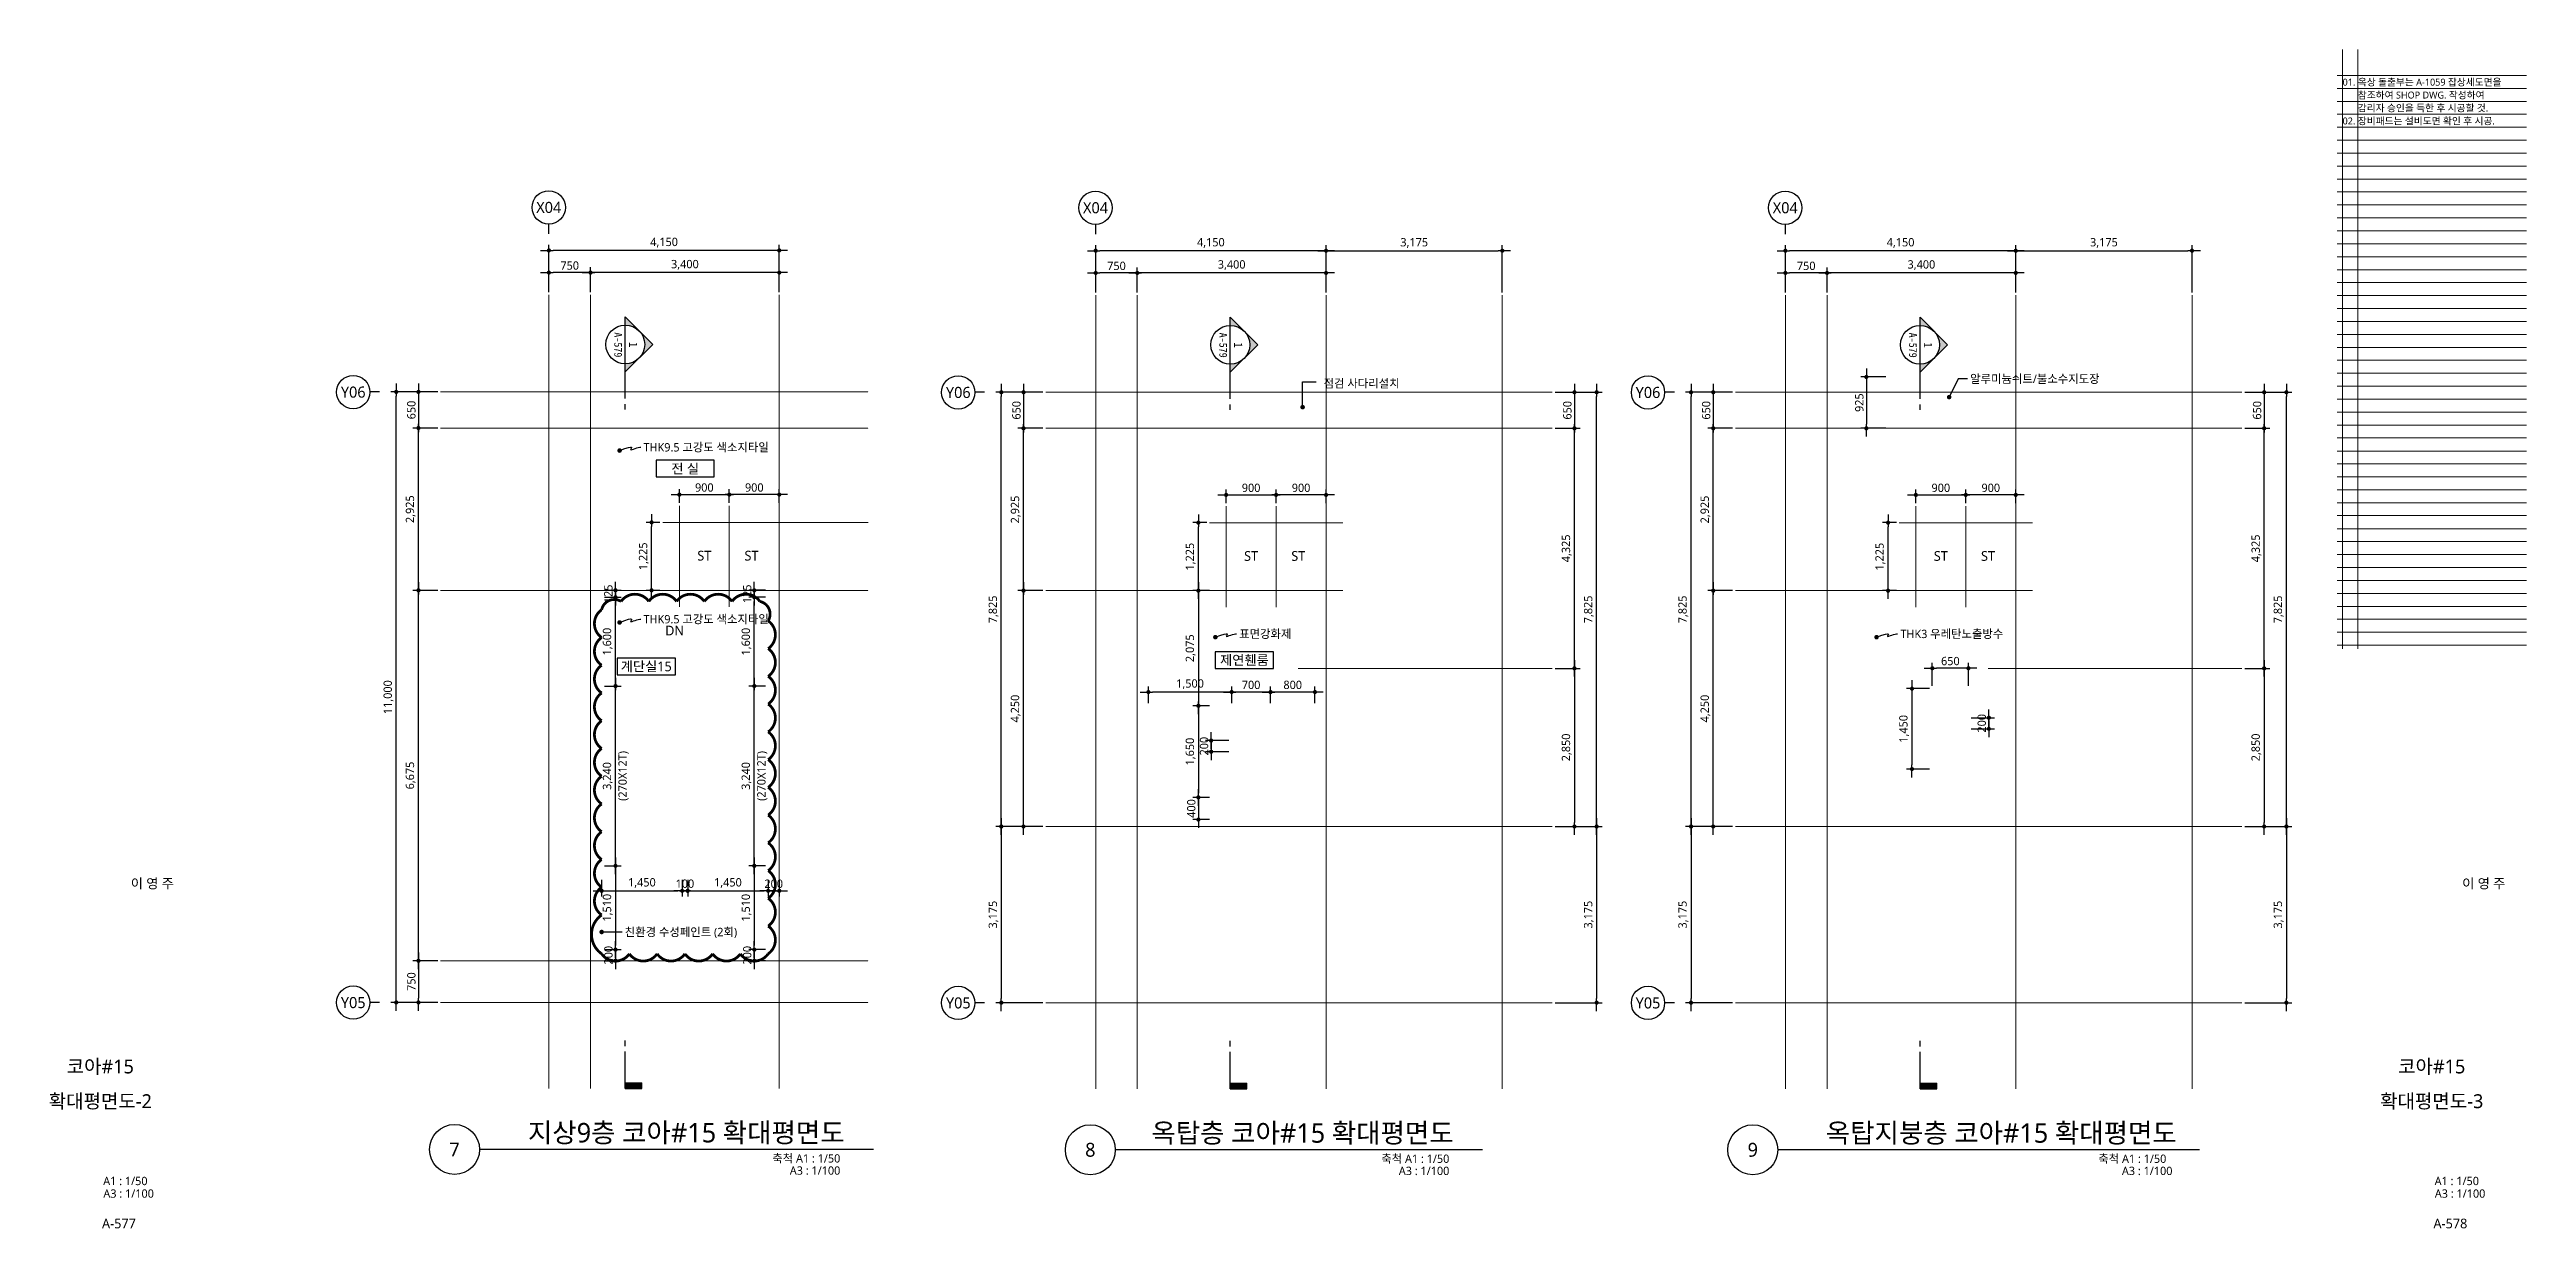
# Model space of a CAD drawing. Header units: millimetres. Extents: x 1467181 to 1720354, y 836037 to 895281.
# Drawn here: x 1545116 to 1589737, y 836037 to 857281 of the extents above; entities that cross this region are included whole.
import ezdxf
from ezdxf.enums import TextEntityAlignment as Align

# ---------------------------------------------------------------- set-up
doc = ezdxf.new("R2010")
doc.units = ezdxf.units.MM
doc.header["$MEASUREMENT"] = 0
doc.linetypes.add('CEN', pattern=[62, 60, -1, 0, -1])
doc.layers.get('0').update_dxf_attribs({"linetype": 'CONTINUOUS'})
for name, color, linetype, lineweight in [('A-AXIS-BUBL', 7, 'CONTINUOUS', 25), ('A-BORD-TEXT', 3, 'CONTINUOUS', 25), ('A-CNTL', 1, 'CEN', 15), ('A-DIMS', 7, 'CONTINUOUS', 25), ('A-MKXS-LEAD', 7, 'CONTINUOUS', 25), ('A-MKXS-MAK1', 3, 'CONTINUOUS', 25), ('A-MKXS-TEXT1', 3, 'CONTINUOUS', 25), ('A-MKXS-TEXT2', 7, 'CONTINUOUS', 25), ('A-MKXX-NAME', 3, 'CONTINUOUS', 25), ('A-MKXX-SYMB', 7, 'CONTINUOUS', 25), ('A-XXXX-SYMB', 7, 'CONTINUOUS', 25), ('A-XXXX-TXT1', 3, 'CONTINUOUS', 25), ('A-XXXX-TXT2', 3, 'CONTINUOUS', 25), ('REV-202205', 20, 'CONTINUOUS', 25)]:
    doc.layers.add(name, color=color, linetype=linetype, lineweight=lineweight)
doc.layers.add('A-XXXX-NPLT', color=144, linetype='CONTINUOUS', lineweight=15, plot=False)
doc.styles.add('HY울릉도L', font='')
doc.styles.add('돋움체', font='')
doc.styles.add('맑은 고딕', font='malgun.ttf')
doc.styles.add('맑은고딕', font='malgun.ttf')
doc.styles.get('HY울릉도L').set_extended_font_data('HYwulM')
doc.styles.get('돋움체').set_extended_font_data('DotumChe')
doc.dimstyles.new('CDIM', dxfattribs={"dimtxt": 3, "dimasz": 1.5, "dimexe": 2, "dimexo": 1, "dimgap": 1, "dimtad": 1, "dimdec": 0, "dimrnd": 0.5, "dimzin": 0, "dimdsep": 32, "dimlunit": 6, "dimtxsty": 'HY울릉도L', "dimblk1": '_CIDOT', "dimblk2": '_CIDOT', "dimsah": 1, "dimcen": 5.5, "dimclrd": 2, "dimclre": 2, "dimclrt": 7, "dimadec": 0, "dimazin": 0, "dimtfac": 1, "dimtdec": 0, "dimtix": 1, "dimtmove": 2, "dimatfit": 1, "dimldrblk": '_CIDOT', "dimfxl": 1, "dimtolj": 1, "dimtzin": 0, "dimlwd": -1, "dimarcsym": 0})

msp = doc.modelspace()

# ---------------------------------------------------------------- texts
at = {"layer": 'A-BORD-TEXT', "style": '맑은고딕'}
for s, height, p in [('이 영 주', 175, (1547356.3, 842165.5)), ('이 영 주', 175, (1589356.3, 842165.5)), ('A1 : 1/50', 150, (1546881.5, 836817.8)), ('A3 : 1/100', 150, (1546996.4, 836591)), ('A1 : 1/50', 150, (1588881.5, 836817.8)), ('A3 : 1/100', 150, (1588996.4, 836591)), ('A-577', 175, (1546671.7, 836039.2)), ('A-578', 175, (1588671.7, 836039.2))]:
    msp.add_text(s, height=height, dxfattribs=at).set_placement(p, align=Align.RIGHT)
for s, p in [('코아#15', (1546030.7, 838955.6)), ('코아#15', (1588030.7, 838955.6)), ('확대평면도-2', (1546030.7, 838330.6)), ('확대평면도-3', (1588030.7, 838330.6))]:
    msp.add_text(s, height=250, dxfattribs=at).set_placement(p, align=Align.MIDDLE_CENTER)
at = {"layer": 'A-MKXS-TEXT1', "style": '맑은고딕'}
for s, p in [('알루미늄쉬트/불소수지도장', (1579715.1, 851345.3)), ('점검 사다리설치', (1568068.6, 851264.8)), ('THK9.5 고강도 색소지타일', (1555815.4, 850112.9)), ('THK9.5 고강도 색소지타일', (1555815.6, 847015.6)), ('표면강화제', (1566547.2, 846750.5)), ('THK3 우레탄노출방수', (1578458.6, 846750.5)), ('친환경 수성페인트 (2회)', (1555479, 841378.9))]:
    msp.add_text(s, height=150, dxfattribs=at).set_placement(p, align=Align.MIDDLE_LEFT)
at = {"layer": 'A-MKXX-NAME', "style": '맑은고딕'}
for s, p in [('전 실', (1556566.7, 849728.6)), ('ST', (1556912, 848160.6)), ('ST', (1557762, 848160.6)), ('ST', (1566762, 848154.8)), ('ST', (1567612, 848154.8)), ('ST', (1579187, 848154.8)), ('ST', (1580037, 848154.8)), ('DN', (1556376.2, 846810.6)), ('계단실15', (1555865.4, 846165.6)), ('제연휀룸', (1566641.6, 846279.3))]:
    msp.add_text(s, height=175, dxfattribs=at).set_placement(p, align=Align.MIDDLE_CENTER)
at = {"layer": 'A-XXXX-TXT1', "style": '맑은고딕'}
for s, p in [('지상9층 코아#15 확대평면도', (1559440, 837483.3)), ('옥탑층 코아#15 확대평면도', (1570411.2, 837477.4)), ('옥탑지붕층 코아#15 확대평면도', (1583437.4, 837477.4))]:
    msp.add_text(s, height=350, dxfattribs=at).set_placement(p, align=Align.BOTTOM_RIGHT)
for s, p in [('7', (1552412, 837460.6)), ('8', (1563865.8, 837454.8)), ('9', (1575799.5, 837454.8))]:
    msp.add_text(s, height=250, dxfattribs=at).set_placement(p, align=Align.MIDDLE)
for s, p in [('축척 A1 : 1/50', (1559362.1, 837374.5)), ('A3 : 1/100', (1559362.1, 837155.6)), ('축척 A1 : 1/50', (1570333.3, 837368.6)), ('A3 : 1/100', (1570333.3, 837149.7)), ('축척 A1 : 1/50', (1583249.7, 837368.6)), ('A3 : 1/100', (1583359.6, 837149.7))]:
    msp.add_text(s, height=150, dxfattribs=at).set_placement(p, align=Align.TOP_RIGHT)
at = {"layer": 'A-XXXX-TXT2', "ltscale": 0.2, "style": '맑은고딕'}
for s, p in [('X04', (1563959.1, 854429.8)), ('X04', (1576384.1, 854429.8)), ('Y06', (1561487, 851101.8)), ('Y06', (1573912, 851101.8)), ('Y05', (1561487, 840101.8)), ('Y05', (1573912, 840101.8))]:
    msp.add_text(s, height=200, dxfattribs=at).set_placement(p, align=Align.MIDDLE)

# ---------------------------------------------------------------- blocks, each defined once
blk = doc.blocks.new('_CIDOT')
at = {"color": 0, "linetype": 'ByBlock'}
blk.add_line((2, 0), (-1, 0), dxfattribs=at)
at = {"color": 0, "linetype": 'ByBlock', "const_width": 0.5}
blk.add_lwpolyline([(-0.25, 0, 1), (0.25, 0, 1)], format="xyb", close=True, dxfattribs=at)
blk = doc.blocks.new('*D21')
at = {"layer": 'A-DIMS', "lineweight": -2, "transparency": 16777216}
for p, q in [((800, 1950), (800, 2400)), ((4200, 1950), (4200, 2400))]:
    blk.add_line(p, q, dxfattribs=at)
at = {"layer": 'A-DIMS', "transparency": 16777216}
blk.add_line((4125, 2300), (875, 2300), dxfattribs=at)
at = {"layer": 'A-DIMS', "transparency": 16777216, "xscale": 75, "yscale": 75, "zscale": 75, "rotation": 180}
blk.add_blockref('_CIDOT', (800, 2300), dxfattribs=at)
at = {"layer": 'A-DIMS', "transparency": 16777216, "xscale": 75, "yscale": 75, "zscale": 75}
blk.add_blockref('_CIDOT', (4200, 2300), dxfattribs=at)
at = {"layer": 'A-DIMS', "color": 3, "transparency": 16777216, "insert": (2500, 2440), "char_height": 150, "attachment_point": 5, "style": '맑은고딕'}
blk.add_mtext('\\A1;3,400', dxfattribs=at)
blk = doc.blocks.new('*D22')
at = {"layer": 'A-DIMS', "lineweight": -2, "transparency": 16777216}
for p, q in [((-1950, -10100), (-2400, -10100)), ((-1950, -10850), (-2400, -10850))]:
    blk.add_line(p, q, dxfattribs=at)
at = {"layer": 'A-DIMS', "transparency": 16777216}
blk.add_line((-2300, -10175), (-2300, -10775), dxfattribs=at)
at = {"layer": 'A-DIMS', "transparency": 16777216, "xscale": 75, "yscale": 75, "zscale": 75}
for p, rotation in [((-2300, -10100), 90), ((-2300, -10850), 270)]:
    blk.add_blockref('_CIDOT', p, dxfattribs=dict(at, rotation=rotation))
at = {"layer": 'A-DIMS', "color": 3, "transparency": 16777216, "insert": (-2427, -10475), "char_height": 150, "attachment_point": 5, "rotation": 90, "style": '맑은고딕'}
blk.add_mtext('\\A1;750', dxfattribs=at)
blk = doc.blocks.new('*D23')
at = {"layer": 'A-DIMS', "lineweight": -2, "transparency": 16777216}
for p, q in [((50, 1950), (50, 2400)), ((800, 1950), (800, 2400))]:
    blk.add_line(p, q, dxfattribs=at)
at = {"layer": 'A-DIMS', "transparency": 16777216}
blk.add_line((725, 2300), (125, 2300), dxfattribs=at)
at = {"layer": 'A-DIMS', "transparency": 16777216, "xscale": 75, "yscale": 75, "zscale": 75, "rotation": 180}
blk.add_blockref('_CIDOT', (50, 2300), dxfattribs=at)
at = {"layer": 'A-DIMS', "transparency": 16777216, "xscale": 75, "yscale": 75, "zscale": 75}
blk.add_blockref('_CIDOT', (800, 2300), dxfattribs=at)
at = {"layer": 'A-DIMS', "color": 3, "transparency": 16777216, "insert": (425, 2427), "char_height": 150, "attachment_point": 5, "style": '맑은고딕'}
blk.add_mtext('\\A1;750', dxfattribs=at)
blk = doc.blocks.new('*D24')
at = {"layer": 'A-DIMS', "lineweight": -2, "transparency": 16777216}
for p, q in [((50, 1950), (50, 2800)), ((4200, 1950), (4200, 2800))]:
    blk.add_line(p, q, dxfattribs=at)
at = {"layer": 'A-DIMS', "transparency": 16777216}
blk.add_line((4125, 2700), (125, 2700), dxfattribs=at)
at = {"layer": 'A-DIMS', "transparency": 16777216, "xscale": 75, "yscale": 75, "zscale": 75, "rotation": 180}
blk.add_blockref('_CIDOT', (50, 2700), dxfattribs=at)
at = {"layer": 'A-DIMS', "transparency": 16777216, "xscale": 75, "yscale": 75, "zscale": 75}
blk.add_blockref('_CIDOT', (4200, 2700), dxfattribs=at)
at = {"layer": 'A-DIMS', "color": 3, "transparency": 16777216, "insert": (2125, 2840), "char_height": 150, "attachment_point": 5, "style": '맑은고딕'}
blk.add_mtext('\\A1;4,150', dxfattribs=at)
blk = doc.blocks.new('*D25')
at = {"layer": 'A-DIMS', "lineweight": -2, "transparency": 16777216}
for p, q in [((-1950, 150), (-2800, 150)), ((-1950, -10850), (-2800, -10850))]:
    blk.add_line(p, q, dxfattribs=at)
at = {"layer": 'A-DIMS', "transparency": 16777216}
blk.add_line((-2700, -10775), (-2700, 75), dxfattribs=at)
at = {"layer": 'A-DIMS', "transparency": 16777216, "xscale": 75, "yscale": 75, "zscale": 75}
for p, rotation in [((-2700, 150), 90), ((-2700, -10850), 270)]:
    blk.add_blockref('_CIDOT', p, dxfattribs=dict(at, rotation=rotation))
at = {"layer": 'A-DIMS', "color": 3, "transparency": 16777216, "insert": (-2840, -5350), "char_height": 150, "attachment_point": 5, "rotation": 90, "style": '맑은고딕'}
blk.add_mtext('\\A1;11,000', dxfattribs=at)
blk = doc.blocks.new('*D26')
at = {"layer": 'A-DIMS', "lineweight": -2, "transparency": 16777216}
for p, q in [((-1950, 150), (-2400, 150)), ((-1950, -500), (-2400, -500))]:
    blk.add_line(p, q, dxfattribs=at)
at = {"layer": 'A-DIMS', "transparency": 16777216}
blk.add_line((-2300, 75), (-2300, -425), dxfattribs=at)
at = {"layer": 'A-DIMS', "transparency": 16777216, "xscale": 75, "yscale": 75, "zscale": 75}
for p, rotation in [((-2300, 150), 90), ((-2300, -500), 270)]:
    blk.add_blockref('_CIDOT', p, dxfattribs=dict(at, rotation=rotation))
at = {"layer": 'A-DIMS', "color": 3, "transparency": 16777216, "insert": (-2427, -175), "char_height": 150, "attachment_point": 5, "rotation": 90, "style": '맑은고딕'}
blk.add_mtext('\\A1;650', dxfattribs=at)
blk = doc.blocks.new('*D27')
at = {"layer": 'A-DIMS', "lineweight": -2, "transparency": 16777216}
for p, q in [((-1950, -3425), (-2400, -3425)), ((-1950, -10100), (-2400, -10100))]:
    blk.add_line(p, q, dxfattribs=at)
at = {"layer": 'A-DIMS', "transparency": 16777216}
blk.add_line((-2300, -10025), (-2300, -3500), dxfattribs=at)
at = {"layer": 'A-DIMS', "transparency": 16777216, "xscale": 75, "yscale": 75, "zscale": 75}
for p, rotation in [((-2300, -3425), 90), ((-2300, -10100), 270)]:
    blk.add_blockref('_CIDOT', p, dxfattribs=dict(at, rotation=rotation))
at = {"layer": 'A-DIMS', "color": 3, "transparency": 16777216, "insert": (-2440, -6762), "char_height": 150, "attachment_point": 5, "rotation": 90, "style": '맑은고딕'}
blk.add_mtext('\\A1;6,675', dxfattribs=at)
blk = doc.blocks.new('*D28')
at = {"layer": 'A-DIMS', "lineweight": -2, "transparency": 16777216}
for p, q in [((-1950, -500), (-2400, -500)), ((-1950, -3425), (-2400, -3425))]:
    blk.add_line(p, q, dxfattribs=at)
at = {"layer": 'A-DIMS', "transparency": 16777216}
blk.add_line((-2300, -3350), (-2300, -575), dxfattribs=at)
at = {"layer": 'A-DIMS', "transparency": 16777216, "xscale": 75, "yscale": 75, "zscale": 75}
for p, rotation in [((-2300, -500), 90), ((-2300, -3425), 270)]:
    blk.add_blockref('_CIDOT', p, dxfattribs=dict(at, rotation=rotation))
at = {"layer": 'A-DIMS', "color": 3, "transparency": 16777216, "insert": (-2440, -1963), "char_height": 150, "attachment_point": 5, "rotation": 90, "style": '맑은고딕'}
blk.add_mtext('\\A1;2,925', dxfattribs=at)
blk = doc.blocks.new('*D29')
at = {"layer": 'A-DIMS', "lineweight": -2, "transparency": 16777216}
for p, q in [((2400, -1850), (2400, -1600)), ((3300, -1850), (3300, -1600))]:
    blk.add_line(p, q, dxfattribs=at)
at = {"layer": 'A-DIMS', "transparency": 16777216}
blk.add_line((2475, -1700), (3225, -1700), dxfattribs=at)
at = {"layer": 'A-DIMS', "transparency": 16777216, "xscale": 75, "yscale": 75, "zscale": 75, "rotation": 180}
blk.add_blockref('_CIDOT', (2400, -1700), dxfattribs=at)
at = {"layer": 'A-DIMS', "transparency": 16777216, "xscale": 75, "yscale": 75, "zscale": 75}
blk.add_blockref('_CIDOT', (3300, -1700), dxfattribs=at)
at = {"layer": 'A-DIMS', "color": 3, "transparency": 16777216, "insert": (2850, -1573), "char_height": 150, "attachment_point": 5, "style": '맑은고딕'}
blk.add_mtext('\\A1;900', dxfattribs=at)
blk = doc.blocks.new('*D30')
at = {"layer": 'A-DIMS', "lineweight": -2, "transparency": 16777216}
for p, q in [((3300, -1850), (3300, -1600)), ((4200, -1850), (4200, -1600))]:
    blk.add_line(p, q, dxfattribs=at)
at = {"layer": 'A-DIMS', "transparency": 16777216}
blk.add_line((4125, -1700), (3375, -1700), dxfattribs=at)
at = {"layer": 'A-DIMS', "transparency": 16777216, "xscale": 75, "yscale": 75, "zscale": 75, "rotation": 180}
blk.add_blockref('_CIDOT', (3300, -1700), dxfattribs=at)
at = {"layer": 'A-DIMS', "transparency": 16777216, "xscale": 75, "yscale": 75, "zscale": 75}
blk.add_blockref('_CIDOT', (4200, -1700), dxfattribs=at)
at = {"layer": 'A-DIMS', "color": 3, "transparency": 16777216, "insert": (3750, -1573), "char_height": 150, "attachment_point": 5, "style": '맑은고딕'}
blk.add_mtext('\\A1;900', dxfattribs=at)
blk = doc.blocks.new('*D31')
at = {"layer": 'A-DIMS', "lineweight": -2, "transparency": 16777216}
for p, q in [((2050, -2200), (1800, -2200)), ((2050, -3425), (1800, -3425))]:
    blk.add_line(p, q, dxfattribs=at)
at = {"layer": 'A-DIMS', "transparency": 16777216}
blk.add_line((1900, -3350), (1900, -2275), dxfattribs=at)
at = {"layer": 'A-DIMS', "transparency": 16777216, "xscale": 75, "yscale": 75, "zscale": 75}
for p, rotation in [((1900, -2200), 90), ((1900, -3425), 270)]:
    blk.add_blockref('_CIDOT', p, dxfattribs=dict(at, rotation=rotation))
at = {"layer": 'A-DIMS', "color": 3, "transparency": 16777216, "insert": (1760, -2812), "char_height": 150, "attachment_point": 5, "rotation": 90, "style": '맑은고딕'}
blk.add_mtext('\\A1;1,225', dxfattribs=at)
blk = doc.blocks.new('*D42')
at = {"layer": 'A-DIMS', "lineweight": -2, "transparency": 16777216}
for p, q in [((1564712, 852905), (1564712, 853355)), ((1568112, 852905), (1568112, 853355))]:
    blk.add_line(p, q, dxfattribs=at)
at = {"layer": 'A-DIMS', "transparency": 16777216}
blk.add_line((1568037, 853255), (1564787, 853255), dxfattribs=at)
at = {"layer": 'A-DIMS', "transparency": 16777216, "xscale": 75, "yscale": 75, "zscale": 75, "rotation": 180}
blk.add_blockref('_CIDOT', (1564712, 853255), dxfattribs=at)
at = {"layer": 'A-DIMS', "transparency": 16777216, "xscale": 75, "yscale": 75, "zscale": 75}
blk.add_blockref('_CIDOT', (1568112, 853255), dxfattribs=at)
at = {"layer": 'A-DIMS', "color": 3, "transparency": 16777216, "insert": (1566412, 853395), "char_height": 150, "attachment_point": 5, "style": '맑은고딕'}
blk.add_mtext('\\A1;3,400', dxfattribs=at)
blk = doc.blocks.new('*D43')
at = {"layer": 'A-DIMS', "lineweight": -2, "transparency": 16777216}
for p, q in [((1563012, 843280), (1562162, 843280)), ((1563012, 840105), (1562162, 840105))]:
    blk.add_line(p, q, dxfattribs=at)
at = {"layer": 'A-DIMS', "transparency": 16777216}
blk.add_line((1562262, 843205), (1562262, 840180), dxfattribs=at)
at = {"layer": 'A-DIMS', "transparency": 16777216, "xscale": 75, "yscale": 75, "zscale": 75}
for p, rotation in [((1562262, 843280), 90), ((1562262, 840105), 270)]:
    blk.add_blockref('_CIDOT', p, dxfattribs=dict(at, rotation=rotation))
at = {"layer": 'A-DIMS', "color": 3, "transparency": 16777216, "insert": (1562122, 841692), "char_height": 150, "attachment_point": 5, "rotation": 90, "style": '맑은고딕'}
blk.add_mtext('\\A1;3,175', dxfattribs=at)
blk = doc.blocks.new('*D44')
at = {"layer": 'A-DIMS', "lineweight": -2, "transparency": 16777216}
for p, q in [((1563962, 852905), (1563962, 853355)), ((1564712, 852905), (1564712, 853355))]:
    blk.add_line(p, q, dxfattribs=at)
at = {"layer": 'A-DIMS', "transparency": 16777216}
blk.add_line((1564637, 853255), (1564037, 853255), dxfattribs=at)
at = {"layer": 'A-DIMS', "transparency": 16777216, "xscale": 75, "yscale": 75, "zscale": 75, "rotation": 180}
blk.add_blockref('_CIDOT', (1563962, 853255), dxfattribs=at)
at = {"layer": 'A-DIMS', "transparency": 16777216, "xscale": 75, "yscale": 75, "zscale": 75}
blk.add_blockref('_CIDOT', (1564712, 853255), dxfattribs=at)
at = {"layer": 'A-DIMS', "color": 3, "transparency": 16777216, "insert": (1564337, 853382), "char_height": 150, "attachment_point": 5, "style": '맑은고딕'}
blk.add_mtext('\\A1;750', dxfattribs=at)
blk = doc.blocks.new('*D45')
at = {"layer": 'A-DIMS', "lineweight": -2, "transparency": 16777216}
for p, q in [((1563962, 852905), (1563962, 853755)), ((1568112, 852905), (1568112, 853755))]:
    blk.add_line(p, q, dxfattribs=at)
at = {"layer": 'A-DIMS', "transparency": 16777216}
blk.add_line((1568037, 853655), (1564037, 853655), dxfattribs=at)
at = {"layer": 'A-DIMS', "transparency": 16777216, "xscale": 75, "yscale": 75, "zscale": 75, "rotation": 180}
blk.add_blockref('_CIDOT', (1563962, 853655), dxfattribs=at)
at = {"layer": 'A-DIMS', "transparency": 16777216, "xscale": 75, "yscale": 75, "zscale": 75}
blk.add_blockref('_CIDOT', (1568112, 853655), dxfattribs=at)
at = {"layer": 'A-DIMS', "color": 3, "transparency": 16777216, "insert": (1566037, 853795), "char_height": 150, "attachment_point": 5, "style": '맑은고딕'}
blk.add_mtext('\\A1;4,150', dxfattribs=at)
blk = doc.blocks.new('*D46')
at = {"layer": 'A-DIMS', "lineweight": -2, "transparency": 16777216}
for p, q in [((1563012, 851105), (1562162, 851105)), ((1563012, 843280), (1562162, 843280))]:
    blk.add_line(p, q, dxfattribs=at)
at = {"layer": 'A-DIMS', "transparency": 16777216}
blk.add_line((1562262, 843355), (1562262, 851030), dxfattribs=at)
at = {"layer": 'A-DIMS', "transparency": 16777216, "xscale": 75, "yscale": 75, "zscale": 75}
for p, rotation in [((1562262, 851105), 90), ((1562262, 843280), 270)]:
    blk.add_blockref('_CIDOT', p, dxfattribs=dict(at, rotation=rotation))
at = {"layer": 'A-DIMS', "color": 3, "transparency": 16777216, "insert": (1562122, 847192), "char_height": 150, "attachment_point": 5, "rotation": 90, "style": '맑은고딕'}
blk.add_mtext('\\A1;7,825', dxfattribs=at)
blk = doc.blocks.new('*D47')
at = {"layer": 'A-DIMS', "lineweight": -2, "transparency": 16777216}
for p, q in [((1563012, 851105), (1562562, 851105)), ((1563012, 850455), (1562562, 850455))]:
    blk.add_line(p, q, dxfattribs=at)
at = {"layer": 'A-DIMS', "transparency": 16777216}
blk.add_line((1562662, 851030), (1562662, 850530), dxfattribs=at)
at = {"layer": 'A-DIMS', "transparency": 16777216, "xscale": 75, "yscale": 75, "zscale": 75}
for p, rotation in [((1562662, 851105), 90), ((1562662, 850455), 270)]:
    blk.add_blockref('_CIDOT', p, dxfattribs=dict(at, rotation=rotation))
at = {"layer": 'A-DIMS', "color": 3, "transparency": 16777216, "insert": (1562535, 850780), "char_height": 150, "attachment_point": 5, "rotation": 90, "style": '맑은고딕'}
blk.add_mtext('\\A1;650', dxfattribs=at)
blk = doc.blocks.new('*D48')
at = {"layer": 'A-DIMS', "lineweight": -2, "transparency": 16777216}
for p, q in [((1563012, 847530), (1562562, 847530)), ((1563012, 843280), (1562562, 843280))]:
    blk.add_line(p, q, dxfattribs=at)
at = {"layer": 'A-DIMS', "transparency": 16777216}
blk.add_line((1562662, 843355), (1562662, 847455), dxfattribs=at)
at = {"layer": 'A-DIMS', "transparency": 16777216, "xscale": 75, "yscale": 75, "zscale": 75}
for p, rotation in [((1562662, 847530), 90), ((1562662, 843280), 270)]:
    blk.add_blockref('_CIDOT', p, dxfattribs=dict(at, rotation=rotation))
at = {"layer": 'A-DIMS', "color": 3, "transparency": 16777216, "insert": (1562522, 845405), "char_height": 150, "attachment_point": 5, "rotation": 90, "style": '맑은고딕'}
blk.add_mtext('\\A1;4,250', dxfattribs=at)
blk = doc.blocks.new('*D49')
at = {"layer": 'A-DIMS', "lineweight": -2, "transparency": 16777216}
for p, q in [((1563012, 850455), (1562562, 850455)), ((1563012, 847530), (1562562, 847530))]:
    blk.add_line(p, q, dxfattribs=at)
at = {"layer": 'A-DIMS', "transparency": 16777216}
blk.add_line((1562662, 847605), (1562662, 850380), dxfattribs=at)
at = {"layer": 'A-DIMS', "transparency": 16777216, "xscale": 75, "yscale": 75, "zscale": 75}
for p, rotation in [((1562662, 850455), 90), ((1562662, 847530), 270)]:
    blk.add_blockref('_CIDOT', p, dxfattribs=dict(at, rotation=rotation))
at = {"layer": 'A-DIMS', "color": 3, "transparency": 16777216, "insert": (1562522, 848992), "char_height": 150, "attachment_point": 5, "rotation": 90, "style": '맑은고딕'}
blk.add_mtext('\\A1;2,925', dxfattribs=at)
blk = doc.blocks.new('*D50')
at = {"layer": 'A-DIMS', "lineweight": -2, "transparency": 16777216}
for p, q in [((1566312, 849105), (1566312, 849355)), ((1567212, 849105), (1567212, 849355))]:
    blk.add_line(p, q, dxfattribs=at)
at = {"layer": 'A-DIMS', "transparency": 16777216}
blk.add_line((1566387, 849255), (1567137, 849255), dxfattribs=at)
at = {"layer": 'A-DIMS', "transparency": 16777216, "xscale": 75, "yscale": 75, "zscale": 75, "rotation": 180}
blk.add_blockref('_CIDOT', (1566312, 849255), dxfattribs=at)
at = {"layer": 'A-DIMS', "transparency": 16777216, "xscale": 75, "yscale": 75, "zscale": 75}
blk.add_blockref('_CIDOT', (1567212, 849255), dxfattribs=at)
at = {"layer": 'A-DIMS', "color": 3, "transparency": 16777216, "insert": (1566762, 849382), "char_height": 150, "attachment_point": 5, "style": '맑은고딕'}
blk.add_mtext('\\A1;900', dxfattribs=at)
blk = doc.blocks.new('*D51')
at = {"layer": 'A-DIMS', "lineweight": -2, "transparency": 16777216}
for p, q in [((1567212, 849105), (1567212, 849355)), ((1568112, 849105), (1568112, 849355))]:
    blk.add_line(p, q, dxfattribs=at)
at = {"layer": 'A-DIMS', "transparency": 16777216}
blk.add_line((1568037, 849255), (1567287, 849255), dxfattribs=at)
at = {"layer": 'A-DIMS', "transparency": 16777216, "xscale": 75, "yscale": 75, "zscale": 75, "rotation": 180}
blk.add_blockref('_CIDOT', (1567212, 849255), dxfattribs=at)
at = {"layer": 'A-DIMS', "transparency": 16777216, "xscale": 75, "yscale": 75, "zscale": 75}
blk.add_blockref('_CIDOT', (1568112, 849255), dxfattribs=at)
at = {"layer": 'A-DIMS', "color": 3, "transparency": 16777216, "insert": (1567662, 849382), "char_height": 150, "attachment_point": 5, "style": '맑은고딕'}
blk.add_mtext('\\A1;900', dxfattribs=at)
blk = doc.blocks.new('*D52')
at = {"layer": 'A-DIMS', "lineweight": -2, "transparency": 16777216}
for p, q in [((1565962, 848755), (1565712, 848755)), ((1565962, 847530), (1565712, 847530))]:
    blk.add_line(p, q, dxfattribs=at)
at = {"layer": 'A-DIMS', "transparency": 16777216}
blk.add_line((1565812, 847605), (1565812, 848680), dxfattribs=at)
at = {"layer": 'A-DIMS', "transparency": 16777216, "xscale": 75, "yscale": 75, "zscale": 75}
for p, rotation in [((1565812, 848755), 90), ((1565812, 847530), 270)]:
    blk.add_blockref('_CIDOT', p, dxfattribs=dict(at, rotation=rotation))
at = {"layer": 'A-DIMS', "color": 3, "transparency": 16777216, "insert": (1565672, 848142), "char_height": 150, "attachment_point": 5, "rotation": 90, "style": '맑은고딕'}
blk.add_mtext('\\A1;1,225', dxfattribs=at)
blk = doc.blocks.new('*D53')
at = {"layer": 'A-DIMS', "lineweight": -2, "transparency": 16777216}
for p, q in [((1572237, 851105), (1573087, 851105)), ((1572237, 843280), (1573087, 843280))]:
    blk.add_line(p, q, dxfattribs=at)
at = {"layer": 'A-DIMS', "transparency": 16777216}
blk.add_line((1572987, 843355), (1572987, 851030), dxfattribs=at)
at = {"layer": 'A-DIMS', "transparency": 16777216, "xscale": 75, "yscale": 75, "zscale": 75}
for p, rotation in [((1572987, 851105), 90), ((1572987, 843280), 270)]:
    blk.add_blockref('_CIDOT', p, dxfattribs=dict(at, rotation=rotation))
at = {"layer": 'A-DIMS', "color": 3, "transparency": 16777216, "insert": (1572847, 847192), "char_height": 150, "attachment_point": 5, "rotation": 90, "style": '맑은고딕'}
blk.add_mtext('\\A1;7,825', dxfattribs=at)
blk = doc.blocks.new('*D54')
at = {"layer": 'A-DIMS', "lineweight": -2, "transparency": 16777216}
for p, q in [((1572237, 851105), (1572687, 851105)), ((1572237, 850455), (1572687, 850455))]:
    blk.add_line(p, q, dxfattribs=at)
at = {"layer": 'A-DIMS', "transparency": 16777216}
blk.add_line((1572587, 851030), (1572587, 850530), dxfattribs=at)
at = {"layer": 'A-DIMS', "transparency": 16777216, "xscale": 75, "yscale": 75, "zscale": 75}
for p, rotation in [((1572587, 851105), 90), ((1572587, 850455), 270)]:
    blk.add_blockref('_CIDOT', p, dxfattribs=dict(at, rotation=rotation))
at = {"layer": 'A-DIMS', "color": 3, "transparency": 16777216, "insert": (1572460, 850780), "char_height": 150, "attachment_point": 5, "rotation": 90, "style": '맑은고딕'}
blk.add_mtext('\\A1;650', dxfattribs=at)
blk = doc.blocks.new('*D55')
at = {"layer": 'A-DIMS', "lineweight": -2, "transparency": 16777216}
for p, q in [((1572237, 850455), (1572687, 850455)), ((1572237, 846130), (1572687, 846130))]:
    blk.add_line(p, q, dxfattribs=at)
at = {"layer": 'A-DIMS', "transparency": 16777216}
blk.add_line((1572587, 846205), (1572587, 850380), dxfattribs=at)
at = {"layer": 'A-DIMS', "transparency": 16777216, "xscale": 75, "yscale": 75, "zscale": 75}
for p, rotation in [((1572587, 850455), 90), ((1572587, 846130), 270)]:
    blk.add_blockref('_CIDOT', p, dxfattribs=dict(at, rotation=rotation))
at = {"layer": 'A-DIMS', "color": 3, "transparency": 16777216, "insert": (1572447, 848292), "char_height": 150, "attachment_point": 5, "rotation": 90, "style": '맑은고딕'}
blk.add_mtext('\\A1;4,325', dxfattribs=at)
blk = doc.blocks.new('*D56')
at = {"layer": 'A-DIMS', "lineweight": -2, "transparency": 16777216}
for p, q in [((1572237, 846130), (1572687, 846130)), ((1572237, 843280), (1572687, 843280))]:
    blk.add_line(p, q, dxfattribs=at)
at = {"layer": 'A-DIMS', "transparency": 16777216}
blk.add_line((1572587, 846055), (1572587, 843355), dxfattribs=at)
at = {"layer": 'A-DIMS', "transparency": 16777216, "xscale": 75, "yscale": 75, "zscale": 75}
for p, rotation in [((1572587, 846130), 90), ((1572587, 843280), 270)]:
    blk.add_blockref('_CIDOT', p, dxfattribs=dict(at, rotation=rotation))
at = {"layer": 'A-DIMS', "color": 3, "transparency": 16777216, "insert": (1572447, 844705), "char_height": 150, "attachment_point": 5, "rotation": 90, "style": '맑은고딕'}
blk.add_mtext('\\A1;2,850', dxfattribs=at)
blk = doc.blocks.new('*D57')
at = {"layer": 'A-DIMS', "lineweight": -2, "transparency": 16777216}
for p, q in [((1572237, 843280), (1573087, 843280)), ((1572237, 840105), (1573087, 840105))]:
    blk.add_line(p, q, dxfattribs=at)
at = {"layer": 'A-DIMS', "transparency": 16777216}
blk.add_line((1572987, 843205), (1572987, 840180), dxfattribs=at)
at = {"layer": 'A-DIMS', "transparency": 16777216, "xscale": 75, "yscale": 75, "zscale": 75}
for p, rotation in [((1572987, 843280), 90), ((1572987, 840105), 270)]:
    blk.add_blockref('_CIDOT', p, dxfattribs=dict(at, rotation=rotation))
at = {"layer": 'A-DIMS', "color": 3, "transparency": 16777216, "insert": (1572847, 841692), "char_height": 150, "attachment_point": 5, "rotation": 90, "style": '맑은고딕'}
blk.add_mtext('\\A1;3,175', dxfattribs=at)
blk = doc.blocks.new('*D58')
at = {"layer": 'A-DIMS', "lineweight": -2, "transparency": 16777216}
for p, q in [((1568112, 852905), (1568112, 853755)), ((1571287, 852905), (1571287, 853755))]:
    blk.add_line(p, q, dxfattribs=at)
at = {"layer": 'A-DIMS', "transparency": 16777216}
blk.add_line((1568187, 853655), (1571212, 853655), dxfattribs=at)
at = {"layer": 'A-DIMS', "transparency": 16777216, "xscale": 75, "yscale": 75, "zscale": 75, "rotation": 180}
blk.add_blockref('_CIDOT', (1568112, 853655), dxfattribs=at)
at = {"layer": 'A-DIMS', "transparency": 16777216, "xscale": 75, "yscale": 75, "zscale": 75}
blk.add_blockref('_CIDOT', (1571287, 853655), dxfattribs=at)
at = {"layer": 'A-DIMS', "color": 3, "transparency": 16777216, "insert": (1569700, 853795), "char_height": 150, "attachment_point": 5, "style": '맑은고딕'}
blk.add_mtext('\\A1;3,175', dxfattribs=at)
blk = doc.blocks.new('CORE 10- 단면')
at = {"layer": 'A-MKXS-MAK1'}
blk.add_hatch(color=256, dxfattribs=at).paths.add_polyline_path([(22637, 13298), (22637, 13398), (22937, 13398), (22937, 13298)])
h = blk.add_hatch(color=256, dxfattribs=at)
h.paths.add_polyline_path([(22442, -7), (22690, 241, 0.414214), (22690, -254)])
h.paths.add_polyline_path([(22690, 241), (22937, 488), (22937, 343, 0.198912)])
h.paths.add_polyline_path([(22690, -254, 0.198912), (22937, -357), (22937, -502)])
for p, q in [((22637, 13398), (22637, 13298)), ((22937, 13398), (22637, 13398)), ((22937, 13398), (22937, 12735)), ((22937, 13298), (22637, 13298)), ((22937, 12635), (22937, 12535)), ((22937, 1166), (22937, 1066)), ((22937, 966), (22937, -502)), ((22937, 488), (22442, -7)), ((22937, -502), (22442, -7))]:
    blk.add_line(p, q, dxfattribs=at)
blk.add_circle((22937, -7), 350, dxfattribs=at)
at = {"layer": 'A-MKXS-TEXT2', "style": '돋움체'}
for s, height, p in [('1', 150, (22793, -2)), ('A-579', 140, (23065, 0))]:
    blk.add_text(s, height=height, rotation=90, dxfattribs=at).set_placement(p, align=Align.MIDDLE)
blk = doc.blocks.new('*D376')
at = {"layer": 'A-DIMS', "lineweight": -2, "transparency": 16777216}
for p, q in [((1555112, 845811), (1555412, 845811)), ((1555112, 842571), (1555412, 842571))]:
    blk.add_line(p, q, dxfattribs=at)
at = {"layer": 'A-DIMS', "transparency": 16777216}
blk.add_line((1555312, 842646), (1555312, 845736), dxfattribs=at)
at = {"layer": 'A-DIMS', "transparency": 16777216, "xscale": 75, "yscale": 75, "zscale": 75}
for p, rotation in [((1555312, 845811), 90), ((1555312, 842571), 270)]:
    blk.add_blockref('_CIDOT', p, dxfattribs=dict(at, rotation=rotation))
at = {"layer": 'A-DIMS', "color": 3, "transparency": 16777216, "char_height": 150, "attachment_point": 5, "rotation": 90, "style": '맑은고딕'}
for s, insert in [('\\A1;3,240', (1555172, 844191)), ('\\A1;(270X12T)', (1555456, 844191))]:
    blk.add_mtext(s, dxfattribs=dict(at, insert=insert))
blk = doc.blocks.new('*D377')
at = {"layer": 'A-DIMS', "lineweight": -2, "transparency": 16777216}
for p, q in [((1555112, 842571), (1555412, 842571)), ((1555112, 841061), (1555412, 841061))]:
    blk.add_line(p, q, dxfattribs=at)
at = {"layer": 'A-DIMS', "transparency": 16777216}
blk.add_line((1555312, 842496), (1555312, 841136), dxfattribs=at)
at = {"layer": 'A-DIMS', "transparency": 16777216, "xscale": 75, "yscale": 75, "zscale": 75}
for p, rotation in [((1555312, 842571), 90), ((1555312, 841061), 270)]:
    blk.add_blockref('_CIDOT', p, dxfattribs=dict(at, rotation=rotation))
at = {"layer": 'A-DIMS', "color": 3, "transparency": 16777216, "insert": (1555172, 841816), "char_height": 150, "attachment_point": 5, "rotation": 90, "style": '맑은고딕'}
blk.add_mtext('\\A1;1,510', dxfattribs=at)
blk = doc.blocks.new('*D378')
at = {"layer": 'A-DIMS', "lineweight": -2, "transparency": 16777216}
for p, q in [((1555112, 847411), (1555412, 847411)), ((1555112, 845811), (1555412, 845811))]:
    blk.add_line(p, q, dxfattribs=at)
at = {"layer": 'A-DIMS', "transparency": 16777216}
blk.add_line((1555312, 845886), (1555312, 847336), dxfattribs=at)
at = {"layer": 'A-DIMS', "transparency": 16777216, "xscale": 75, "yscale": 75, "zscale": 75}
for p, rotation in [((1555312, 847411), 90), ((1555312, 845811), 270)]:
    blk.add_blockref('_CIDOT', p, dxfattribs=dict(at, rotation=rotation))
at = {"layer": 'A-DIMS', "color": 3, "transparency": 16777216, "insert": (1555172, 846611), "char_height": 150, "attachment_point": 5, "rotation": 90, "style": '맑은고딕'}
blk.add_mtext('\\A1;1,600', dxfattribs=at)
blk = doc.blocks.new('*D379')
at = {"layer": 'A-DIMS', "lineweight": -2, "transparency": 16777216}
for p, q in [((1555112, 847536), (1555412, 847536)), ((1555112, 847411), (1555412, 847411))]:
    blk.add_line(p, q, dxfattribs=at)
at = {"layer": 'A-DIMS', "transparency": 16777216}
for p, q in [((1555312, 847611), (1555312, 847686)), ((1555312, 847411), (1555312, 847536)), ((1555312, 847336), (1555312, 847261))]:
    blk.add_line(p, q, dxfattribs=at)
at = {"layer": 'A-DIMS', "transparency": 16777216, "xscale": 75, "yscale": 75, "zscale": 75}
for p, rotation in [((1555312, 847536), 270), ((1555312, 847411), 90)]:
    blk.add_blockref('_CIDOT', p, dxfattribs=dict(at, rotation=rotation))
at = {"layer": 'A-DIMS', "color": 3, "transparency": 16777216, "insert": (1555184, 847473), "char_height": 150, "attachment_point": 5, "rotation": 90, "style": '맑은고딕'}
blk.add_mtext('\\A1;125', dxfattribs=at)
blk = doc.blocks.new('*D380')
at = {"layer": 'A-DIMS', "lineweight": -2, "transparency": 16777216}
for p, q in [((1555062, 842321), (1555062, 842021)), ((1556512, 842321), (1556512, 842021))]:
    blk.add_line(p, q, dxfattribs=at)
at = {"layer": 'A-DIMS', "transparency": 16777216}
blk.add_line((1555137, 842121), (1556437, 842121), dxfattribs=at)
at = {"layer": 'A-DIMS', "transparency": 16777216, "xscale": 75, "yscale": 75, "zscale": 75, "rotation": 180}
blk.add_blockref('_CIDOT', (1555062, 842121), dxfattribs=at)
at = {"layer": 'A-DIMS', "transparency": 16777216, "xscale": 75, "yscale": 75, "zscale": 75}
blk.add_blockref('_CIDOT', (1556512, 842121), dxfattribs=at)
at = {"layer": 'A-DIMS', "color": 3, "transparency": 16777216, "insert": (1555787, 842261), "char_height": 150, "attachment_point": 5, "style": '맑은고딕'}
blk.add_mtext('\\A1;1,450', dxfattribs=at)
blk = doc.blocks.new('*D381')
at = {"layer": 'A-DIMS', "lineweight": -2, "transparency": 16777216}
for p, q in [((1556612, 842321), (1556612, 842021)), ((1558062, 842321), (1558062, 842021))]:
    blk.add_line(p, q, dxfattribs=at)
at = {"layer": 'A-DIMS', "transparency": 16777216}
blk.add_line((1556687, 842121), (1557987, 842121), dxfattribs=at)
at = {"layer": 'A-DIMS', "transparency": 16777216, "xscale": 75, "yscale": 75, "zscale": 75, "rotation": 180}
blk.add_blockref('_CIDOT', (1556612, 842121), dxfattribs=at)
at = {"layer": 'A-DIMS', "transparency": 16777216, "xscale": 75, "yscale": 75, "zscale": 75}
blk.add_blockref('_CIDOT', (1558062, 842121), dxfattribs=at)
at = {"layer": 'A-DIMS', "color": 3, "transparency": 16777216, "insert": (1557337, 842261), "char_height": 150, "attachment_point": 5, "style": '맑은고딕'}
blk.add_mtext('\\A1;1,450', dxfattribs=at)
blk = doc.blocks.new('*D382')
at = {"layer": 'A-DIMS', "transparency": 16777216}
for p, q in [((1556437, 842121), (1556362, 842121)), ((1556512, 842121), (1556612, 842121)), ((1556687, 842121), (1556762, 842121))]:
    blk.add_line(p, q, dxfattribs=at)
at = {"layer": 'A-DIMS', "lineweight": -2, "transparency": 16777216}
for p, q in [((1556512, 842321), (1556512, 842021)), ((1556612, 842321), (1556612, 842021))]:
    blk.add_line(p, q, dxfattribs=at)
at = {"layer": 'A-DIMS', "transparency": 16777216, "xscale": 75, "yscale": 75, "zscale": 75}
blk.add_blockref('_CIDOT', (1556512, 842121), dxfattribs=at)
at = {"layer": 'A-DIMS', "transparency": 16777216, "xscale": 75, "yscale": 75, "zscale": 75, "rotation": 180}
blk.add_blockref('_CIDOT', (1556612, 842121), dxfattribs=at)
at = {"layer": 'A-DIMS', "color": 3, "transparency": 16777216, "insert": (1556562, 842249), "char_height": 150, "attachment_point": 5, "style": '맑은고딕'}
blk.add_mtext('\\A1;100', dxfattribs=at)
blk = doc.blocks.new('*D383')
at = {"layer": 'A-DIMS', "transparency": 16777216}
for p, q in [((1557987, 842121), (1557912, 842121)), ((1558062, 842121), (1558262, 842121)), ((1558337, 842121), (1558412, 842121))]:
    blk.add_line(p, q, dxfattribs=at)
at = {"layer": 'A-DIMS', "lineweight": -2, "transparency": 16777216}
for p, q in [((1558062, 842321), (1558062, 842021)), ((1558262, 842321), (1558262, 842021))]:
    blk.add_line(p, q, dxfattribs=at)
at = {"layer": 'A-DIMS', "transparency": 16777216, "xscale": 75, "yscale": 75, "zscale": 75}
blk.add_blockref('_CIDOT', (1558062, 842121), dxfattribs=at)
at = {"layer": 'A-DIMS', "transparency": 16777216, "xscale": 75, "yscale": 75, "zscale": 75, "rotation": 180}
blk.add_blockref('_CIDOT', (1558262, 842121), dxfattribs=at)
at = {"layer": 'A-DIMS', "color": 3, "transparency": 16777216, "insert": (1558162, 842248), "char_height": 150, "attachment_point": 5, "style": '맑은고딕'}
blk.add_mtext('\\A1;200', dxfattribs=at)
blk = doc.blocks.new('*D384')
at = {"layer": 'A-DIMS', "lineweight": -2, "transparency": 16777216}
for p, q in [((1558012, 845811), (1557712, 845811)), ((1558012, 842571), (1557712, 842571))]:
    blk.add_line(p, q, dxfattribs=at)
at = {"layer": 'A-DIMS', "transparency": 16777216}
blk.add_line((1557812, 842646), (1557812, 845736), dxfattribs=at)
at = {"layer": 'A-DIMS', "transparency": 16777216, "xscale": 75, "yscale": 75, "zscale": 75}
for p, rotation in [((1557812, 845811), 90), ((1557812, 842571), 270)]:
    blk.add_blockref('_CIDOT', p, dxfattribs=dict(at, rotation=rotation))
at = {"layer": 'A-DIMS', "color": 3, "transparency": 16777216, "char_height": 150, "attachment_point": 5, "rotation": 90, "style": '맑은고딕'}
for s, insert in [('\\A1;3,240', (1557672, 844191)), ('\\A1;(270X12T)', (1557956, 844191))]:
    blk.add_mtext(s, dxfattribs=dict(at, insert=insert))
blk = doc.blocks.new('*D385')
at = {"layer": 'A-DIMS', "lineweight": -2, "transparency": 16777216}
for p, q in [((1558012, 842571), (1557712, 842571)), ((1558012, 841061), (1557712, 841061))]:
    blk.add_line(p, q, dxfattribs=at)
at = {"layer": 'A-DIMS', "transparency": 16777216}
blk.add_line((1557812, 842496), (1557812, 841136), dxfattribs=at)
at = {"layer": 'A-DIMS', "transparency": 16777216, "xscale": 75, "yscale": 75, "zscale": 75}
for p, rotation in [((1557812, 842571), 90), ((1557812, 841061), 270)]:
    blk.add_blockref('_CIDOT', p, dxfattribs=dict(at, rotation=rotation))
at = {"layer": 'A-DIMS', "color": 3, "transparency": 16777216, "insert": (1557672, 841816), "char_height": 150, "attachment_point": 5, "rotation": 90, "style": '맑은고딕'}
blk.add_mtext('\\A1;1,510', dxfattribs=at)
blk = doc.blocks.new('*D386')
at = {"layer": 'A-DIMS', "lineweight": -2, "transparency": 16777216}
for p, q in [((1558012, 847411), (1557712, 847411)), ((1558012, 845811), (1557712, 845811))]:
    blk.add_line(p, q, dxfattribs=at)
at = {"layer": 'A-DIMS', "transparency": 16777216}
blk.add_line((1557812, 845886), (1557812, 847336), dxfattribs=at)
at = {"layer": 'A-DIMS', "transparency": 16777216, "xscale": 75, "yscale": 75, "zscale": 75}
for p, rotation in [((1557812, 847411), 90), ((1557812, 845811), 270)]:
    blk.add_blockref('_CIDOT', p, dxfattribs=dict(at, rotation=rotation))
at = {"layer": 'A-DIMS', "color": 3, "transparency": 16777216, "insert": (1557672, 846611), "char_height": 150, "attachment_point": 5, "rotation": 90, "style": '맑은고딕'}
blk.add_mtext('\\A1;1,600', dxfattribs=at)
blk = doc.blocks.new('*D387')
at = {"layer": 'A-DIMS', "lineweight": -2, "transparency": 16777216}
for p, q in [((1558012, 847536), (1557712, 847536)), ((1558012, 847411), (1557712, 847411))]:
    blk.add_line(p, q, dxfattribs=at)
at = {"layer": 'A-DIMS', "transparency": 16777216}
for p, q in [((1557812, 847611), (1557812, 847686)), ((1557812, 847411), (1557812, 847536)), ((1557812, 847336), (1557812, 847261))]:
    blk.add_line(p, q, dxfattribs=at)
at = {"layer": 'A-DIMS', "transparency": 16777216, "xscale": 75, "yscale": 75, "zscale": 75}
for p, rotation in [((1557812, 847536), 270), ((1557812, 847411), 90)]:
    blk.add_blockref('_CIDOT', p, dxfattribs=dict(at, rotation=rotation))
at = {"layer": 'A-DIMS', "color": 3, "transparency": 16777216, "insert": (1557684, 847473), "char_height": 150, "attachment_point": 5, "rotation": 90, "style": '맑은고딕'}
blk.add_mtext('\\A1;125', dxfattribs=at)
blk = doc.blocks.new('*D427')
at = {"layer": 'A-DIMS', "transparency": 16777216}
for p, q in [((1555312, 841136), (1555312, 841211)), ((1555312, 841061), (1555312, 840861)), ((1555312, 840786), (1555312, 840711))]:
    blk.add_line(p, q, dxfattribs=at)
at = {"layer": 'A-DIMS', "lineweight": -2, "transparency": 16777216}
for p, q in [((1555112, 841061), (1555412, 841061)), ((1555112, 840861), (1555412, 840861))]:
    blk.add_line(p, q, dxfattribs=at)
at = {"layer": 'A-DIMS', "transparency": 16777216, "xscale": 75, "yscale": 75, "zscale": 75}
for p, rotation in [((1555312, 841061), 270), ((1555312, 840861), 90)]:
    blk.add_blockref('_CIDOT', p, dxfattribs=dict(at, rotation=rotation))
at = {"layer": 'A-DIMS', "color": 3, "transparency": 16777216, "insert": (1555185, 840961), "char_height": 150, "attachment_point": 5, "rotation": 90, "style": '맑은고딕'}
blk.add_mtext('\\A1;200', dxfattribs=at)
blk = doc.blocks.new('*D428')
at = {"layer": 'A-DIMS', "transparency": 16777216}
for p, q in [((1557812, 841136), (1557812, 841211)), ((1557812, 841061), (1557812, 840861)), ((1557812, 840786), (1557812, 840711))]:
    blk.add_line(p, q, dxfattribs=at)
at = {"layer": 'A-DIMS', "lineweight": -2, "transparency": 16777216}
for p, q in [((1558012, 841061), (1557712, 841061)), ((1558012, 840861), (1557712, 840861))]:
    blk.add_line(p, q, dxfattribs=at)
at = {"layer": 'A-DIMS', "transparency": 16777216, "xscale": 75, "yscale": 75, "zscale": 75}
for p, rotation in [((1557812, 841061), 270), ((1557812, 840861), 90)]:
    blk.add_blockref('_CIDOT', p, dxfattribs=dict(at, rotation=rotation))
at = {"layer": 'A-DIMS', "color": 3, "transparency": 16777216, "insert": (1557685, 840961), "char_height": 150, "attachment_point": 5, "rotation": 90, "style": '맑은고딕'}
blk.add_mtext('\\A1;200', dxfattribs=at)
blk = doc.blocks.new('*D515')
at = {"layer": 'A-DIMS', "lineweight": -2, "transparency": 16777216}
for p, q in [((1577137, 852905), (1577137, 853355)), ((1580537, 852905), (1580537, 853355))]:
    blk.add_line(p, q, dxfattribs=at)
at = {"layer": 'A-DIMS', "transparency": 16777216}
blk.add_line((1580462, 853255), (1577212, 853255), dxfattribs=at)
at = {"layer": 'A-DIMS', "transparency": 16777216, "xscale": 75, "yscale": 75, "zscale": 75, "rotation": 180}
blk.add_blockref('_CIDOT', (1577137, 853255), dxfattribs=at)
at = {"layer": 'A-DIMS', "transparency": 16777216, "xscale": 75, "yscale": 75, "zscale": 75}
blk.add_blockref('_CIDOT', (1580537, 853255), dxfattribs=at)
at = {"layer": 'A-DIMS', "color": 3, "transparency": 16777216, "insert": (1578837, 853395), "char_height": 150, "attachment_point": 5, "style": '맑은고딕'}
blk.add_mtext('\\A1;3,400', dxfattribs=at)
blk = doc.blocks.new('*D516')
at = {"layer": 'A-DIMS', "lineweight": -2, "transparency": 16777216}
for p, q in [((1575437, 843280), (1574587, 843280)), ((1575437, 840105), (1574587, 840105))]:
    blk.add_line(p, q, dxfattribs=at)
at = {"layer": 'A-DIMS', "transparency": 16777216}
blk.add_line((1574687, 843205), (1574687, 840180), dxfattribs=at)
at = {"layer": 'A-DIMS', "transparency": 16777216, "xscale": 75, "yscale": 75, "zscale": 75}
for p, rotation in [((1574687, 843280), 90), ((1574687, 840105), 270)]:
    blk.add_blockref('_CIDOT', p, dxfattribs=dict(at, rotation=rotation))
at = {"layer": 'A-DIMS', "color": 3, "transparency": 16777216, "insert": (1574547, 841692), "char_height": 150, "attachment_point": 5, "rotation": 90, "style": '맑은고딕'}
blk.add_mtext('\\A1;3,175', dxfattribs=at)
blk = doc.blocks.new('*D517')
at = {"layer": 'A-DIMS', "lineweight": -2, "transparency": 16777216}
for p, q in [((1576387, 852905), (1576387, 853355)), ((1577137, 852905), (1577137, 853355))]:
    blk.add_line(p, q, dxfattribs=at)
at = {"layer": 'A-DIMS', "transparency": 16777216}
blk.add_line((1577062, 853255), (1576462, 853255), dxfattribs=at)
at = {"layer": 'A-DIMS', "transparency": 16777216, "xscale": 75, "yscale": 75, "zscale": 75, "rotation": 180}
blk.add_blockref('_CIDOT', (1576387, 853255), dxfattribs=at)
at = {"layer": 'A-DIMS', "transparency": 16777216, "xscale": 75, "yscale": 75, "zscale": 75}
blk.add_blockref('_CIDOT', (1577137, 853255), dxfattribs=at)
at = {"layer": 'A-DIMS', "color": 3, "transparency": 16777216, "insert": (1576762, 853382), "char_height": 150, "attachment_point": 5, "style": '맑은고딕'}
blk.add_mtext('\\A1;750', dxfattribs=at)
blk = doc.blocks.new('*D518')
at = {"layer": 'A-DIMS', "lineweight": -2, "transparency": 16777216}
for p, q in [((1576387, 852905), (1576387, 853755)), ((1580537, 852905), (1580537, 853755))]:
    blk.add_line(p, q, dxfattribs=at)
at = {"layer": 'A-DIMS', "transparency": 16777216}
blk.add_line((1580462, 853655), (1576462, 853655), dxfattribs=at)
at = {"layer": 'A-DIMS', "transparency": 16777216, "xscale": 75, "yscale": 75, "zscale": 75, "rotation": 180}
blk.add_blockref('_CIDOT', (1576387, 853655), dxfattribs=at)
at = {"layer": 'A-DIMS', "transparency": 16777216, "xscale": 75, "yscale": 75, "zscale": 75}
blk.add_blockref('_CIDOT', (1580537, 853655), dxfattribs=at)
at = {"layer": 'A-DIMS', "color": 3, "transparency": 16777216, "insert": (1578462, 853795), "char_height": 150, "attachment_point": 5, "style": '맑은고딕'}
blk.add_mtext('\\A1;4,150', dxfattribs=at)
blk = doc.blocks.new('*D519')
at = {"layer": 'A-DIMS', "lineweight": -2, "transparency": 16777216}
for p, q in [((1575437, 851105), (1574587, 851105)), ((1575437, 843280), (1574587, 843280))]:
    blk.add_line(p, q, dxfattribs=at)
at = {"layer": 'A-DIMS', "transparency": 16777216}
blk.add_line((1574687, 843355), (1574687, 851030), dxfattribs=at)
at = {"layer": 'A-DIMS', "transparency": 16777216, "xscale": 75, "yscale": 75, "zscale": 75}
for p, rotation in [((1574687, 851105), 90), ((1574687, 843280), 270)]:
    blk.add_blockref('_CIDOT', p, dxfattribs=dict(at, rotation=rotation))
at = {"layer": 'A-DIMS', "color": 3, "transparency": 16777216, "insert": (1574547, 847192), "char_height": 150, "attachment_point": 5, "rotation": 90, "style": '맑은고딕'}
blk.add_mtext('\\A1;7,825', dxfattribs=at)
blk = doc.blocks.new('*D520')
at = {"layer": 'A-DIMS', "lineweight": -2, "transparency": 16777216}
for p, q in [((1575437, 851105), (1574987, 851105)), ((1575437, 850455), (1574987, 850455))]:
    blk.add_line(p, q, dxfattribs=at)
at = {"layer": 'A-DIMS', "transparency": 16777216}
blk.add_line((1575087, 851030), (1575087, 850530), dxfattribs=at)
at = {"layer": 'A-DIMS', "transparency": 16777216, "xscale": 75, "yscale": 75, "zscale": 75}
for p, rotation in [((1575087, 851105), 90), ((1575087, 850455), 270)]:
    blk.add_blockref('_CIDOT', p, dxfattribs=dict(at, rotation=rotation))
at = {"layer": 'A-DIMS', "color": 3, "transparency": 16777216, "insert": (1574960, 850780), "char_height": 150, "attachment_point": 5, "rotation": 90, "style": '맑은고딕'}
blk.add_mtext('\\A1;650', dxfattribs=at)
blk = doc.blocks.new('*D521')
at = {"layer": 'A-DIMS', "lineweight": -2, "transparency": 16777216}
for p, q in [((1575437, 847530), (1574987, 847530)), ((1575437, 843280), (1574987, 843280))]:
    blk.add_line(p, q, dxfattribs=at)
at = {"layer": 'A-DIMS', "transparency": 16777216}
blk.add_line((1575087, 843355), (1575087, 847455), dxfattribs=at)
at = {"layer": 'A-DIMS', "transparency": 16777216, "xscale": 75, "yscale": 75, "zscale": 75}
for p, rotation in [((1575087, 847530), 90), ((1575087, 843280), 270)]:
    blk.add_blockref('_CIDOT', p, dxfattribs=dict(at, rotation=rotation))
at = {"layer": 'A-DIMS', "color": 3, "transparency": 16777216, "insert": (1574947, 845405), "char_height": 150, "attachment_point": 5, "rotation": 90, "style": '맑은고딕'}
blk.add_mtext('\\A1;4,250', dxfattribs=at)
blk = doc.blocks.new('*D522')
at = {"layer": 'A-DIMS', "lineweight": -2, "transparency": 16777216}
for p, q in [((1575437, 850455), (1574987, 850455)), ((1575437, 847530), (1574987, 847530))]:
    blk.add_line(p, q, dxfattribs=at)
at = {"layer": 'A-DIMS', "transparency": 16777216}
blk.add_line((1575087, 847605), (1575087, 850380), dxfattribs=at)
at = {"layer": 'A-DIMS', "transparency": 16777216, "xscale": 75, "yscale": 75, "zscale": 75}
for p, rotation in [((1575087, 850455), 90), ((1575087, 847530), 270)]:
    blk.add_blockref('_CIDOT', p, dxfattribs=dict(at, rotation=rotation))
at = {"layer": 'A-DIMS', "color": 3, "transparency": 16777216, "insert": (1574947, 848992), "char_height": 150, "attachment_point": 5, "rotation": 90, "style": '맑은고딕'}
blk.add_mtext('\\A1;2,925', dxfattribs=at)
blk = doc.blocks.new('*D523')
at = {"layer": 'A-DIMS', "lineweight": -2, "transparency": 16777216}
for p, q in [((1578737, 849105), (1578737, 849355)), ((1579637, 849105), (1579637, 849355))]:
    blk.add_line(p, q, dxfattribs=at)
at = {"layer": 'A-DIMS', "transparency": 16777216}
blk.add_line((1578812, 849255), (1579562, 849255), dxfattribs=at)
at = {"layer": 'A-DIMS', "transparency": 16777216, "xscale": 75, "yscale": 75, "zscale": 75, "rotation": 180}
blk.add_blockref('_CIDOT', (1578737, 849255), dxfattribs=at)
at = {"layer": 'A-DIMS', "transparency": 16777216, "xscale": 75, "yscale": 75, "zscale": 75}
blk.add_blockref('_CIDOT', (1579637, 849255), dxfattribs=at)
at = {"layer": 'A-DIMS', "color": 3, "transparency": 16777216, "insert": (1579187, 849382), "char_height": 150, "attachment_point": 5, "style": '맑은고딕'}
blk.add_mtext('\\A1;900', dxfattribs=at)
blk = doc.blocks.new('*D524')
at = {"layer": 'A-DIMS', "lineweight": -2, "transparency": 16777216}
for p, q in [((1579637, 849105), (1579637, 849355)), ((1580537, 849105), (1580537, 849355))]:
    blk.add_line(p, q, dxfattribs=at)
at = {"layer": 'A-DIMS', "transparency": 16777216}
blk.add_line((1580462, 849255), (1579712, 849255), dxfattribs=at)
at = {"layer": 'A-DIMS', "transparency": 16777216, "xscale": 75, "yscale": 75, "zscale": 75, "rotation": 180}
blk.add_blockref('_CIDOT', (1579637, 849255), dxfattribs=at)
at = {"layer": 'A-DIMS', "transparency": 16777216, "xscale": 75, "yscale": 75, "zscale": 75}
blk.add_blockref('_CIDOT', (1580537, 849255), dxfattribs=at)
at = {"layer": 'A-DIMS', "color": 3, "transparency": 16777216, "insert": (1580087, 849382), "char_height": 150, "attachment_point": 5, "style": '맑은고딕'}
blk.add_mtext('\\A1;900', dxfattribs=at)
blk = doc.blocks.new('*D525')
at = {"layer": 'A-DIMS', "lineweight": -2, "transparency": 16777216}
for p, q in [((1578387, 848755), (1578137, 848755)), ((1578387, 847530), (1578137, 847530))]:
    blk.add_line(p, q, dxfattribs=at)
at = {"layer": 'A-DIMS', "transparency": 16777216}
blk.add_line((1578237, 847605), (1578237, 848680), dxfattribs=at)
at = {"layer": 'A-DIMS', "transparency": 16777216, "xscale": 75, "yscale": 75, "zscale": 75}
for p, rotation in [((1578237, 848755), 90), ((1578237, 847530), 270)]:
    blk.add_blockref('_CIDOT', p, dxfattribs=dict(at, rotation=rotation))
at = {"layer": 'A-DIMS', "color": 3, "transparency": 16777216, "insert": (1578097, 848142), "char_height": 150, "attachment_point": 5, "rotation": 90, "style": '맑은고딕'}
blk.add_mtext('\\A1;1,225', dxfattribs=at)
blk = doc.blocks.new('*D526')
at = {"layer": 'A-DIMS', "lineweight": -2, "transparency": 16777216}
for p, q in [((1584662, 851105), (1585512, 851105)), ((1584662, 843280), (1585512, 843280))]:
    blk.add_line(p, q, dxfattribs=at)
at = {"layer": 'A-DIMS', "transparency": 16777216}
blk.add_line((1585412, 843355), (1585412, 851030), dxfattribs=at)
at = {"layer": 'A-DIMS', "transparency": 16777216, "xscale": 75, "yscale": 75, "zscale": 75}
for p, rotation in [((1585412, 851105), 90), ((1585412, 843280), 270)]:
    blk.add_blockref('_CIDOT', p, dxfattribs=dict(at, rotation=rotation))
at = {"layer": 'A-DIMS', "color": 3, "transparency": 16777216, "insert": (1585272, 847192), "char_height": 150, "attachment_point": 5, "rotation": 90, "style": '맑은고딕'}
blk.add_mtext('\\A1;7,825', dxfattribs=at)
blk = doc.blocks.new('*D527')
at = {"layer": 'A-DIMS', "lineweight": -2, "transparency": 16777216}
for p, q in [((1584662, 851105), (1585112, 851105)), ((1584662, 850455), (1585112, 850455))]:
    blk.add_line(p, q, dxfattribs=at)
at = {"layer": 'A-DIMS', "transparency": 16777216}
blk.add_line((1585012, 851030), (1585012, 850530), dxfattribs=at)
at = {"layer": 'A-DIMS', "transparency": 16777216, "xscale": 75, "yscale": 75, "zscale": 75}
for p, rotation in [((1585012, 851105), 90), ((1585012, 850455), 270)]:
    blk.add_blockref('_CIDOT', p, dxfattribs=dict(at, rotation=rotation))
at = {"layer": 'A-DIMS', "color": 3, "transparency": 16777216, "insert": (1584885, 850780), "char_height": 150, "attachment_point": 5, "rotation": 90, "style": '맑은고딕'}
blk.add_mtext('\\A1;650', dxfattribs=at)
blk = doc.blocks.new('*D528')
at = {"layer": 'A-DIMS', "lineweight": -2, "transparency": 16777216}
for p, q in [((1584662, 850455), (1585112, 850455)), ((1584662, 846130), (1585112, 846130))]:
    blk.add_line(p, q, dxfattribs=at)
at = {"layer": 'A-DIMS', "transparency": 16777216}
blk.add_line((1585012, 846205), (1585012, 850380), dxfattribs=at)
at = {"layer": 'A-DIMS', "transparency": 16777216, "xscale": 75, "yscale": 75, "zscale": 75}
for p, rotation in [((1585012, 850455), 90), ((1585012, 846130), 270)]:
    blk.add_blockref('_CIDOT', p, dxfattribs=dict(at, rotation=rotation))
at = {"layer": 'A-DIMS', "color": 3, "transparency": 16777216, "insert": (1584872, 848292), "char_height": 150, "attachment_point": 5, "rotation": 90, "style": '맑은고딕'}
blk.add_mtext('\\A1;4,325', dxfattribs=at)
blk = doc.blocks.new('*D529')
at = {"layer": 'A-DIMS', "lineweight": -2, "transparency": 16777216}
for p, q in [((1584662, 846130), (1585112, 846130)), ((1584662, 843280), (1585112, 843280))]:
    blk.add_line(p, q, dxfattribs=at)
at = {"layer": 'A-DIMS', "transparency": 16777216}
blk.add_line((1585012, 846055), (1585012, 843355), dxfattribs=at)
at = {"layer": 'A-DIMS', "transparency": 16777216, "xscale": 75, "yscale": 75, "zscale": 75}
for p, rotation in [((1585012, 846130), 90), ((1585012, 843280), 270)]:
    blk.add_blockref('_CIDOT', p, dxfattribs=dict(at, rotation=rotation))
at = {"layer": 'A-DIMS', "color": 3, "transparency": 16777216, "insert": (1584872, 844705), "char_height": 150, "attachment_point": 5, "rotation": 90, "style": '맑은고딕'}
blk.add_mtext('\\A1;2,850', dxfattribs=at)
blk = doc.blocks.new('*D530')
at = {"layer": 'A-DIMS', "lineweight": -2, "transparency": 16777216}
for p, q in [((1584662, 843280), (1585512, 843280)), ((1584662, 840105), (1585512, 840105))]:
    blk.add_line(p, q, dxfattribs=at)
at = {"layer": 'A-DIMS', "transparency": 16777216}
blk.add_line((1585412, 843205), (1585412, 840180), dxfattribs=at)
at = {"layer": 'A-DIMS', "transparency": 16777216, "xscale": 75, "yscale": 75, "zscale": 75}
for p, rotation in [((1585412, 843280), 90), ((1585412, 840105), 270)]:
    blk.add_blockref('_CIDOT', p, dxfattribs=dict(at, rotation=rotation))
at = {"layer": 'A-DIMS', "color": 3, "transparency": 16777216, "insert": (1585272, 841692), "char_height": 150, "attachment_point": 5, "rotation": 90, "style": '맑은고딕'}
blk.add_mtext('\\A1;3,175', dxfattribs=at)
blk = doc.blocks.new('*D531')
at = {"layer": 'A-DIMS', "lineweight": -2, "transparency": 16777216}
for p, q in [((1580537, 852905), (1580537, 853755)), ((1583712, 852905), (1583712, 853755))]:
    blk.add_line(p, q, dxfattribs=at)
at = {"layer": 'A-DIMS', "transparency": 16777216}
blk.add_line((1580612, 853655), (1583637, 853655), dxfattribs=at)
at = {"layer": 'A-DIMS', "transparency": 16777216, "xscale": 75, "yscale": 75, "zscale": 75, "rotation": 180}
blk.add_blockref('_CIDOT', (1580537, 853655), dxfattribs=at)
at = {"layer": 'A-DIMS', "transparency": 16777216, "xscale": 75, "yscale": 75, "zscale": 75}
blk.add_blockref('_CIDOT', (1583712, 853655), dxfattribs=at)
at = {"layer": 'A-DIMS', "color": 3, "transparency": 16777216, "insert": (1582125, 853795), "char_height": 150, "attachment_point": 5, "style": '맑은고딕'}
blk.add_mtext('\\A1;3,175', dxfattribs=at)
blk = doc.blocks.new('*D563')
at = {"layer": 'A-DIMS', "lineweight": -2, "transparency": 16777216}
for p, q in [((1578196, 851380), (1577746, 851380)), ((1578196, 850455), (1577746, 850455))]:
    blk.add_line(p, q, dxfattribs=at)
at = {"layer": 'A-DIMS', "transparency": 16777216}
blk.add_line((1577846, 851305), (1577846, 850530), dxfattribs=at)
at = {"layer": 'A-DIMS', "transparency": 16777216, "xscale": 75, "yscale": 75, "zscale": 75}
for p, rotation in [((1577846, 851380), 90), ((1577846, 850455), 270)]:
    blk.add_blockref('_CIDOT', p, dxfattribs=dict(at, rotation=rotation))
at = {"layer": 'A-DIMS', "color": 3, "transparency": 16777216, "insert": (1577719, 850917), "char_height": 150, "attachment_point": 5, "rotation": 90, "style": '맑은고딕'}
blk.add_mtext('\\A1;925', dxfattribs=at)
blk = doc.blocks.new('*D573')
at = {"layer": 'A-DIMS', "lineweight": -2, "transparency": 16777216}
for p, q in [((1566012, 847530), (1565712, 847530)), ((1566012, 845455), (1565712, 845455))]:
    blk.add_line(p, q, dxfattribs=at)
at = {"layer": 'A-DIMS', "transparency": 16777216}
blk.add_line((1565812, 847455), (1565812, 845530), dxfattribs=at)
at = {"layer": 'A-DIMS', "transparency": 16777216, "xscale": 75, "yscale": 75, "zscale": 75}
for p, rotation in [((1565812, 847530), 90), ((1565812, 845455), 270)]:
    blk.add_blockref('_CIDOT', p, dxfattribs=dict(at, rotation=rotation))
at = {"layer": 'A-DIMS', "color": 3, "transparency": 16777216, "insert": (1565672, 846492), "char_height": 150, "attachment_point": 5, "rotation": 90, "style": '맑은고딕'}
blk.add_mtext('\\A1;2,075', dxfattribs=at)
blk = doc.blocks.new('*D574')
at = {"layer": 'A-DIMS', "lineweight": -2, "transparency": 16777216}
for p, q in [((1566012, 845455), (1565712, 845455)), ((1566012, 843805), (1565712, 843805))]:
    blk.add_line(p, q, dxfattribs=at)
at = {"layer": 'A-DIMS', "transparency": 16777216}
blk.add_line((1565812, 845380), (1565812, 843880), dxfattribs=at)
at = {"layer": 'A-DIMS', "transparency": 16777216, "xscale": 75, "yscale": 75, "zscale": 75}
for p, rotation in [((1565812, 845455), 90), ((1565812, 843805), 270)]:
    blk.add_blockref('_CIDOT', p, dxfattribs=dict(at, rotation=rotation))
at = {"layer": 'A-DIMS', "color": 3, "transparency": 16777216, "insert": (1565672, 844630), "char_height": 150, "attachment_point": 5, "rotation": 90, "style": '맑은고딕'}
blk.add_mtext('\\A1;1,650', dxfattribs=at)
blk = doc.blocks.new('*D575')
at = {"layer": 'A-DIMS', "lineweight": -2, "transparency": 16777216}
for p, q in [((1566012, 843805), (1565712, 843805)), ((1566012, 843405), (1565712, 843405))]:
    blk.add_line(p, q, dxfattribs=at)
at = {"layer": 'A-DIMS', "transparency": 16777216}
for p, q in [((1565812, 843880), (1565812, 843955)), ((1565812, 843805), (1565812, 843405)), ((1565812, 843330), (1565812, 843255))]:
    blk.add_line(p, q, dxfattribs=at)
at = {"layer": 'A-DIMS', "transparency": 16777216, "xscale": 75, "yscale": 75, "zscale": 75}
for p, rotation in [((1565812, 843805), 270), ((1565812, 843405), 90)]:
    blk.add_blockref('_CIDOT', p, dxfattribs=dict(at, rotation=rotation))
at = {"layer": 'A-DIMS', "color": 3, "transparency": 16777216, "insert": (1565685, 843605), "char_height": 150, "attachment_point": 5, "rotation": 90, "style": '맑은고딕'}
blk.add_mtext('\\A1;400', dxfattribs=at)
blk = doc.blocks.new('*D576')
at = {"layer": 'A-DIMS', "lineweight": -2, "transparency": 16777216}
for p, q in [((1567112, 845503), (1567112, 845803)), ((1567912, 845503), (1567912, 845803))]:
    blk.add_line(p, q, dxfattribs=at)
at = {"layer": 'A-DIMS', "transparency": 16777216}
blk.add_line((1567837, 845703), (1567187, 845703), dxfattribs=at)
at = {"layer": 'A-DIMS', "transparency": 16777216, "xscale": 75, "yscale": 75, "zscale": 75, "rotation": 180}
blk.add_blockref('_CIDOT', (1567112, 845703), dxfattribs=at)
at = {"layer": 'A-DIMS', "transparency": 16777216, "xscale": 75, "yscale": 75, "zscale": 75}
blk.add_blockref('_CIDOT', (1567912, 845703), dxfattribs=at)
at = {"layer": 'A-DIMS', "color": 3, "transparency": 16777216, "insert": (1567512, 845831), "char_height": 150, "attachment_point": 5, "style": '맑은고딕'}
blk.add_mtext('\\A1;800', dxfattribs=at)
blk = doc.blocks.new('*D577')
at = {"layer": 'A-DIMS', "lineweight": -2, "transparency": 16777216}
for p, q in [((1566412, 845503), (1566412, 845803)), ((1567112, 845503), (1567112, 845803))]:
    blk.add_line(p, q, dxfattribs=at)
at = {"layer": 'A-DIMS', "transparency": 16777216}
blk.add_line((1567037, 845703), (1566487, 845703), dxfattribs=at)
at = {"layer": 'A-DIMS', "transparency": 16777216, "xscale": 75, "yscale": 75, "zscale": 75, "rotation": 180}
blk.add_blockref('_CIDOT', (1566412, 845703), dxfattribs=at)
at = {"layer": 'A-DIMS', "transparency": 16777216, "xscale": 75, "yscale": 75, "zscale": 75}
blk.add_blockref('_CIDOT', (1567112, 845703), dxfattribs=at)
at = {"layer": 'A-DIMS', "color": 3, "transparency": 16777216, "insert": (1566762, 845831), "char_height": 150, "attachment_point": 5, "style": '맑은고딕'}
blk.add_mtext('\\A1;700', dxfattribs=at)
blk = doc.blocks.new('*D572')
at = {"layer": 'A-DIMS', "lineweight": -2, "transparency": 16777216}
for p, q in [((1564912, 845503), (1564912, 845803)), ((1566412, 845503), (1566412, 845803))]:
    blk.add_line(p, q, dxfattribs=at)
at = {"layer": 'A-DIMS', "transparency": 16777216}
blk.add_line((1566337, 845703), (1564987, 845703), dxfattribs=at)
at = {"layer": 'A-DIMS', "transparency": 16777216, "xscale": 75, "yscale": 75, "zscale": 75, "rotation": 180}
blk.add_blockref('_CIDOT', (1564912, 845703), dxfattribs=at)
at = {"layer": 'A-DIMS', "transparency": 16777216, "xscale": 75, "yscale": 75, "zscale": 75}
blk.add_blockref('_CIDOT', (1566412, 845703), dxfattribs=at)
at = {"layer": 'A-DIMS', "color": 3, "transparency": 16777216, "insert": (1565662, 845844), "char_height": 150, "attachment_point": 5, "style": '맑은고딕'}
blk.add_mtext('\\A1;1,500', dxfattribs=at)
blk = doc.blocks.new('NOTE(220317)')
at = {"layer": 'A-XXXX-NPLT'}
for p, q in [((1010650, 179733), (1010650, 175413)), ((1010760, 179733), (1010760, 175413)), ((1010610, 179546), (1011975, 179546)), ((1010610, 179453), (1011975, 179453)), ((1010610, 179359), (1011975, 179359)), ((1010610, 179266), (1011975, 179266)), ((1010610, 179173), (1011975, 179173)), ((1010610, 179079), (1011975, 179079)), ((1010610, 178986), (1011975, 178986)), ((1010610, 178893), (1011975, 178893)), ((1010610, 178799), (1011975, 178799)), ((1010610, 178706), (1011975, 178706)), ((1010610, 178613), (1011975, 178613)), ((1010610, 178519), (1011975, 178519)), ((1010610, 178426), (1011975, 178426)), ((1010610, 178333), (1011975, 178333)), ((1010610, 178239), (1011975, 178239)), ((1010610, 178146), (1011975, 178146)), ((1010610, 178053), (1011975, 178053)), ((1010610, 177959), (1011975, 177959)), ((1010610, 177866), (1011975, 177866)), ((1010610, 177773), (1011975, 177773)), ((1010610, 177679), (1011975, 177679)), ((1010610, 177586), (1011975, 177586)), ((1010610, 177493), (1011975, 177493)), ((1010610, 177399), (1011975, 177399)), ((1010610, 177306), (1011975, 177306)), ((1010610, 177213), (1011975, 177213)), ((1010610, 177119), (1011975, 177119)), ((1010610, 177026), (1011975, 177026)), ((1010610, 176933), (1011975, 176933)), ((1010610, 176839), (1011975, 176839)), ((1010610, 176746), (1011975, 176746)), ((1010610, 176653), (1011975, 176653)), ((1010610, 176559), (1011975, 176559)), ((1010610, 176466), (1011975, 176466)), ((1010610, 176373), (1011975, 176373)), ((1010610, 176279), (1011975, 176279)), ((1010610, 176186), (1011975, 176186)), ((1010610, 176093), (1011975, 176093)), ((1010610, 175999), (1011975, 175999)), ((1010610, 175906), (1011975, 175906)), ((1010610, 175813), (1011975, 175813)), ((1010610, 175719), (1011975, 175719)), ((1010610, 175626), (1011975, 175626)), ((1010610, 175533), (1011975, 175533)), ((1010610, 175439), (1011975, 175439))]:
    blk.add_line(p, q, dxfattribs=at)
blk = doc.blocks.new('NOTE_확대평면도_1')
at = {"layer": 'A-XXXX-TXT2', "style": '맑은 고딕'}
for s, p in [('01.', (7576.5, 4901.4)), ('옥상 돌출부는 A-1059 잡상세도면을', (7631.5, 4901.4)), ('참조하여 SHOP DWG. 작성하여', (7631.5, 4854.8)), ('감리자 승인을 득한 후 시공할 것.', (7631.5, 4808.1)), ('02.', (7576.5, 4761.4)), ('장비패드는 설비도면 확인 후 시공.', (7631.5, 4761.4))]:
    blk.add_text(s, height=25, dxfattribs=at).set_placement(p, align=Align.MIDDLE_LEFT)
blk = doc.blocks.new('*D583')
at = {"layer": 'A-DIMS', "lineweight": -2, "transparency": 16777216}
for p, q in [((1579034, 845814), (1579034, 846232)), ((1579684, 845815), (1579684, 846232))]:
    blk.add_line(p, q, dxfattribs=at)
at = {"layer": 'A-DIMS', "transparency": 16777216}
blk.add_line((1579609, 846132), (1579109, 846132), dxfattribs=at)
at = {"layer": 'A-DIMS', "transparency": 16777216, "xscale": 75, "yscale": 75, "zscale": 75, "rotation": 180}
blk.add_blockref('_CIDOT', (1579034, 846132), dxfattribs=at)
at = {"layer": 'A-DIMS', "transparency": 16777216, "xscale": 75, "yscale": 75, "zscale": 75}
blk.add_blockref('_CIDOT', (1579684, 846132), dxfattribs=at)
at = {"layer": 'A-DIMS', "color": 3, "transparency": 16777216, "insert": (1579359, 846260), "char_height": 150, "attachment_point": 5, "style": '맑은고딕'}
blk.add_mtext('\\A1;650', dxfattribs=at)
blk = doc.blocks.new('*D584')
at = {"layer": 'A-DIMS', "lineweight": -2, "transparency": 16777216}
for p, q in [((1578984, 845764), (1578567, 845764)), ((1578984, 844315), (1578567, 844315))]:
    blk.add_line(p, q, dxfattribs=at)
at = {"layer": 'A-DIMS', "transparency": 16777216}
blk.add_line((1578667, 845689), (1578667, 844390), dxfattribs=at)
at = {"layer": 'A-DIMS', "transparency": 16777216, "xscale": 75, "yscale": 75, "zscale": 75}
for p, rotation in [((1578667, 845764), 90), ((1578667, 844315), 270)]:
    blk.add_blockref('_CIDOT', p, dxfattribs=dict(at, rotation=rotation))
at = {"layer": 'A-DIMS', "color": 3, "transparency": 16777216, "insert": (1578526, 845040), "char_height": 150, "attachment_point": 5, "rotation": 90, "style": '맑은고딕'}
blk.add_mtext('\\A1;1,450', dxfattribs=at)
blk = doc.blocks.new('*D585')
at = {"layer": 'A-DIMS', "lineweight": -2, "transparency": 16777216}
for p, q in [((1579735, 845240), (1580152, 845240)), ((1579735, 845040), (1580152, 845040))]:
    blk.add_line(p, q, dxfattribs=at)
at = {"layer": 'A-DIMS', "transparency": 16777216}
for p, q in [((1580052, 845315), (1580052, 845390)), ((1580052, 845040), (1580052, 845240)), ((1580052, 844965), (1580052, 844890))]:
    blk.add_line(p, q, dxfattribs=at)
at = {"layer": 'A-DIMS', "transparency": 16777216, "xscale": 75, "yscale": 75, "zscale": 75}
for p, rotation in [((1580052, 845240), 270), ((1580052, 845040), 90)]:
    blk.add_blockref('_CIDOT', p, dxfattribs=dict(at, rotation=rotation))
at = {"layer": 'A-DIMS', "color": 3, "transparency": 16777216, "insert": (1579925, 845140), "char_height": 150, "attachment_point": 5, "rotation": 90, "style": '맑은고딕'}
blk.add_mtext('\\A1;200', dxfattribs=at)
blk = doc.blocks.new('*D587')
at = {"layer": 'A-DIMS', "lineweight": -2, "transparency": 16777216}
for p, q in [((1566360, 844828), (1565942, 844828)), ((1566360, 844628), (1565942, 844628))]:
    blk.add_line(p, q, dxfattribs=at)
at = {"layer": 'A-DIMS', "transparency": 16777216}
for p, q in [((1566042, 844903), (1566042, 844978)), ((1566042, 844828), (1566042, 844628)), ((1566042, 844553), (1566042, 844478))]:
    blk.add_line(p, q, dxfattribs=at)
at = {"layer": 'A-DIMS', "transparency": 16777216, "xscale": 75, "yscale": 75, "zscale": 75}
for p, rotation in [((1566042, 844828), 270), ((1566042, 844628), 90)]:
    blk.add_blockref('_CIDOT', p, dxfattribs=dict(at, rotation=rotation))
at = {"layer": 'A-DIMS', "color": 3, "transparency": 16777216, "insert": (1565915, 844728), "char_height": 150, "attachment_point": 5, "rotation": 90, "style": '맑은고딕'}
blk.add_mtext('\\A1;200', dxfattribs=at)
blk = doc.blocks.new('CORE10_GRID')
at = {"layer": 'A-AXIS-BUBL', "ltscale": 0.2}
for p, q in [((50, 3000), (50, 3175)), ((-3000, 150), (-3175, 150)), ((-3000, -10850), (-3175, -10850))]:
    blk.add_line(p, q, dxfattribs=at)
for centre in [(47.1, 3475), (-3475, 147.1), (-3475, -10852.9)]:
    blk.add_circle(centre, 300, dxfattribs=at)
at = {"layer": 'A-CNTL'}
for p, q in [((50, -12400), (50, 1900)), ((800, -12400), (800, 1900)), ((4200, -12400), (4200, 1900)), ((-1900, 150), (5800, 150)), ((-1900, -500), (5800, -500)), ((5800, -2200), (2100, -2200)), ((2400, -3725), (2400, -1900)), ((3300, -3725), (3300, -1900)), ((-1900, -3425), (5800, -3425)), ((-1900, -10100), (5800, -10100)), ((-1900, -10850), (5800, -10850))]:
    blk.add_line(p, q, dxfattribs=at)
at = {"layer": 'A-XXXX-TXT2', "ltscale": 0.2, "style": '맑은고딕'}
for s, p in [('X04', (47.1, 3475)), ('Y06', (-3475, 147.1)), ('Y05', (-3475, -10852.9))]:
    blk.add_text(s, height=200, dxfattribs=at).set_placement(p, align=Align.MIDDLE)
at = {"layer": 'A-DIMS'}
for base, p1, p2, angle, picture, middle in [((50, 2700), (4200, 1900), (50, 1900), 180, '*D24', (2125, 2840.5)), ((50, 2300), (800, 1900), (50, 1900), 180, '*D23', (425, 2427.5)), ((800, 2300), (4200, 1900), (800, 1900), 180, '*D21', (2500, 2440.1)), ((-2700, 150), (-1900, -10850), (-1900, 150), 270, '*D25', (-2840.5, -5350)), ((-2300, -500), (-1900, 150), (-1900, -500), 90, '*D26', (-2427.5, -175)), ((-2300, -500), (-1900, -3425), (-1900, -500), 270, '*D28', (-2440.1, -1962.5)), ((3300, -1700), (2400, -1900), (3300, -1900), 180, '*D29', (2850, -1572.5)), ((3300, -1700), (4200, -1900), (3300, -1900), 0, '*D30', (3750, -1572.5)), ((1900, -2200), (2100, -3425), (2100, -2200), 270, '*D31', (1759.5, -2812.5)), ((-2300, -3425), (-1900, -10100), (-1900, -3425), 270, '*D27', (-2440.1, -6762.5)), ((-2300, -10850), (-1900, -10100), (-1900, -10850), 90, '*D22', (-2427.5, -10475))]:
    dim = blk.add_linear_dim(base=base, p1=p1, p2=p2, angle=angle, dimstyle='CDIM', override={"dimscale": 50, "dimtxsty": '맑은고딕', "dimclrd": 256, "dimclre": 256, "dimclrt": 3}, dxfattribs=at)
    dim.commit()
    dim.dimension.update_dxf_attribs({"geometry": picture, "text_midpoint": middle})

# ---------------------------------------------------------------- dimensions: what is measured, and where the dimension line sits
at = {"layer": 'A-DIMS'}
for base, p1, p2, angle, picture, middle in [((1563962, 853654.8), (1568112, 852854.8), (1563962, 852854.8), 180, '*D45', (1566037, 853795.2)), ((1576387, 853654.8), (1580537, 852854.8), (1576387, 852854.8), 180, '*D518', (1578462, 853795.2)), ((1563962, 853254.8), (1564712, 852854.8), (1563962, 852854.8), 180, '*D44', (1564337, 853382.2)), ((1564712, 853254.8), (1568112, 852854.8), (1564712, 852854.8), 180, '*D42', (1566412, 853394.8)), ((1576387, 853254.8), (1577137, 852854.8), (1576387, 852854.8), 180, '*D517', (1576762, 853382.2)), ((1577137, 853254.8), (1580537, 852854.8), (1577137, 852854.8), 180, '*D515', (1578837, 853394.8)), ((1577846, 850454.8), (1578246, 851379.8), (1578246, 850454.8), 90, '*D563', (1577718.5, 850917.3)), ((1562262, 851104.8), (1563062, 843279.8), (1563062, 851104.8), 270, '*D46', (1562121.9, 847192.3)), ((1562662, 850454.8), (1563062, 851104.8), (1563062, 850454.8), 90, '*D47', (1562534.5, 850779.8)), ((1572987, 851104.8), (1572187, 843279.8), (1572187, 851104.8), 270, '*D53', (1572846.9, 847192.3)), ((1572587, 850454.8), (1572187, 851104.8), (1572187, 850454.8), 90, '*D54', (1572459.5, 850779.8)), ((1574687, 851104.8), (1575487, 843279.8), (1575487, 851104.8), 270, '*D519', (1574547, 847192.3)), ((1575087, 850454.8), (1575487, 851104.8), (1575487, 850454.8), 90, '*D520', (1574959.5, 850779.8)), ((1585412, 851104.8), (1584612, 843279.8), (1584612, 851104.8), 270, '*D526', (1585272, 847192.3)), ((1585012, 850454.8), (1584612, 851104.8), (1584612, 850454.8), 90, '*D527', (1584884.5, 850779.8)), ((1562662, 850454.8), (1563062, 847529.8), (1563062, 850454.8), 270, '*D49', (1562521.9, 848992.3)), ((1572587, 850454.8), (1572187, 846129.8), (1572187, 850454.8), 270, '*D55', (1572446.9, 848292.3)), ((1575087, 850454.8), (1575487, 847529.8), (1575487, 850454.8), 270, '*D522', (1574947, 848992.3)), ((1585012, 850454.8), (1584612, 846129.8), (1584612, 850454.8), 270, '*D528', (1584872, 848292.3)), ((1567212, 849254.8), (1566312, 849054.8), (1567212, 849054.8), 180, '*D50', (1566762, 849382.2)), ((1579637, 849254.8), (1578737, 849054.8), (1579637, 849054.8), 180, '*D523', (1579187, 849382.2)), ((1565812, 848754.8), (1566012, 847529.8), (1566012, 848754.8), 270, '*D52', (1565671.5, 848142.3)), ((1578237, 848754.8), (1578437, 847529.8), (1578437, 848754.8), 270, '*D525', (1578096.5, 848142.3)), ((1562662, 847529.8), (1563062, 843279.8), (1563062, 847529.8), 270, '*D48', (1562521.9, 845404.8)), ((1575087, 847529.8), (1575487, 843279.8), (1575487, 847529.8), 270, '*D521', (1574947, 845404.8)), ((1572587, 843279.8), (1572187, 846129.8), (1572187, 843279.8), 90, '*D56', (1572446.9, 844704.8)), ((1585012, 843279.8), (1584612, 846129.8), (1584612, 843279.8), 90, '*D529', (1584872, 844704.8)), ((1578666.9, 844314.8), (1579034.4, 845764.4), (1579034.1, 844314.8), 90, '*D584', (1578526.4, 845039.6)), ((1580052, 845239.8), (1579684.5, 845039.8), (1579684.5, 845239.8), 270, '*D585', (1579924.5, 845139.8)), ((1566042.1, 844628.2), (1566409.6, 844828.2), (1566409.6, 844628.2), 90, '*D587', (1565914.6, 844728.2)), ((1562262, 840104.8), (1563062, 843279.8), (1563062, 840104.8), 90, '*D43', (1562121.5, 841692.3)), ((1572987, 840104.8), (1572187, 843279.8), (1572187, 840104.8), 90, '*D57', (1572846.5, 841692.3)), ((1574687, 840104.8), (1575487, 843279.8), (1575487, 840104.8), 90, '*D516', (1574546.5, 841692.3)), ((1585412, 840104.8), (1584612, 843279.8), (1584612, 840104.8), 90, '*D530', (1585271.5, 841692.3)), ((1555312.1, 841060.6), (1555062.1, 842570.6), (1555062.1, 841060.6), 270, '*D377', (1555171.6, 841815.6)), ((1557812.1, 841060.6), (1558062.1, 842570.6), (1558062.1, 841060.6), 270, '*D385', (1557671.6, 841815.6)), ((1556512.4, 842120.6), (1555062.4, 842370.6), (1556512.4, 842370.6), 180, '*D380', (1555787.4, 842261.1)), ((1556612.1, 842120.6), (1556512.4, 842370.6), (1556612.1, 842370.6), 180, '*D382', (1556562.3, 842248.5)), ((1558062.1, 842120.6), (1556612.4, 842370.6), (1558062.1, 842370.6), 180, '*D381', (1557337.3, 842261.1)), ((1558262.1, 842120.6), (1558062.1, 842370.6), (1558262.1, 842370.6), 180, '*D383', (1558162.1, 842248.1)), ((1555312.1, 840860.6), (1555062.1, 841060.6), (1555062.1, 840860.6), 270, '*D427', (1555184.6, 840960.6)), ((1557812.1, 840860.6), (1558062.1, 841060.6), (1558062.1, 840860.6), 270, '*D428', (1557684.6, 840960.6))]:
    dim = msp.add_linear_dim(base=base, p1=p1, p2=p2, angle=angle, dimstyle='CDIM', override={"dimscale": 50, "dimtxsty": '맑은고딕', "dimclrd": 256, "dimclre": 256, "dimclrt": 3}, dxfattribs=at)
    dim.commit()
    dim.dimension.update_dxf_attribs({"geometry": picture, "text_midpoint": middle})
for base, p1, p2, picture, middle in [((1571287, 853654.8), (1568112, 852854.8), (1571287, 852854.8), '*D58', (1569699.5, 853795.2)), ((1583712, 853654.8), (1580537, 852854.8), (1583712, 852854.8), '*D531', (1582124.5, 853795.2)), ((1567212, 849254.8), (1568112, 849054.8), (1567212, 849054.8), '*D51', (1567662, 849382.2)), ((1579637, 849254.8), (1580537, 849054.8), (1579637, 849054.8), '*D524', (1580087, 849382.2)), ((1579034.4, 846132.1), (1579684.4, 845764.8), (1579034.4, 845764.4), '*D583', (1579359.4, 846259.6))]:
    dim = msp.add_linear_dim(base=base, p1=p1, p2=p2, dimstyle='CDIM', override={"dimscale": 50, "dimtxsty": '맑은고딕', "dimclrd": 256, "dimclre": 256, "dimclrt": 3}, dxfattribs=at)
    dim.commit()
    dim.dimension.update_dxf_attribs({"geometry": picture, "text_midpoint": middle})
for base, p1, p2, angle, text, picture, middle in [((1555312.1, 847535.6), (1555062.1, 847410.6), (1555062.1, 847535.6), 270, '<>\\X', '*D379', (1555312.1, 847473.1)), ((1555312.1, 847410.6), (1555062.1, 845810.6), (1555062.1, 847410.6), 270, '<>\\X', '*D378', (1555312.1, 846610.6)), ((1557812.1, 847410.6), (1558062.1, 845810.6), (1558062.1, 847410.6), 270, '<>\\X', '*D386', (1557812.1, 846610.6)), ((1557812.1, 847535.6), (1558062.1, 847410.6), (1558062.1, 847535.6), 270, '<>\\X', '*D387', (1557812.1, 847473.1)), ((1565812, 845454.8), (1566062, 847529.8), (1566062, 845454.8), 90, '<>\\X', '*D573', (1565812, 846492.3)), ((1555312.1, 845810.6), (1555062.1, 842570.6), (1555062.1, 845810.6), 270, '<>\\X(270X12T)', '*D376', (1555312.1, 844190.6)), ((1557812.1, 845810.6), (1558062.1, 842570.6), (1558062.1, 845810.6), 270, '<>\\X(270X12T)', '*D384', (1557812.1, 844190.6)), ((1565812.2, 843804.8), (1566062.2, 845454.8), (1566062.2, 843804.8), 90, '<>\\X', '*D574', (1565812.2, 844629.8)), ((1565812.2, 843404.8), (1566062.2, 843804.8), (1566062.2, 843404.8), 90, '<>\\X', '*D575', (1565812.2, 843604.8))]:
    dim = msp.add_linear_dim(base=base, p1=p1, p2=p2, angle=angle, text=text, dimstyle='CDIM', override={"dimscale": 50, "dimtxsty": '맑은고딕', "dimclrd": 256, "dimclre": 256, "dimclrt": 3}, dxfattribs=at)
    dim.commit()
    dim.dimension.update_dxf_attribs({"geometry": picture, "text_midpoint": middle})
for base, p1, p2, picture, middle in [((1564912, 845703.2), (1566412, 845453.2), (1564912, 845453.2), '*D572', (1565662, 845703.2)), ((1566412, 845703.2), (1567112, 845453), (1566412, 845453.2), '*D577', (1566762, 845703.2)), ((1567112, 845703.3), (1567912, 845453.3), (1567112, 845453.2), '*D576', (1567512, 845703.3))]:
    dim = msp.add_linear_dim(base=base, p1=p1, p2=p2, text='<>\\X', dimstyle='CDIM', override={"dimscale": 50, "dimtxsty": '맑은고딕', "dimclrd": 256, "dimclre": 256, "dimclrt": 3}, dxfattribs=at)
    dim.commit()
    dim.dimension.update_dxf_attribs({"geometry": picture, "text_midpoint": middle})

# ---------------------------------------------------------------- linework, layer by layer
at = {"layer": 'A-AXIS-BUBL', "ltscale": 0.2}
for p, q in [((1563962, 853954.8), (1563962, 854129.8)), ((1576387, 853954.8), (1576387, 854129.8)), ((1561962, 851104.8), (1561787, 851104.8)), ((1574387, 851104.8), (1574212, 851104.8)), ((1561962, 840104.8), (1561787, 840104.8)), ((1574387, 840104.8), (1574212, 840104.8))]:
    msp.add_line(p, q, dxfattribs=at)
for centre in [(1563959.1, 854429.8), (1576384.1, 854429.8), (1561487, 851101.8), (1573912, 851101.8), (1561487, 840101.8), (1573912, 840101.8)]:
    msp.add_circle(centre, 300, dxfattribs=at)
at = {"layer": 'A-CNTL'}
for p, q in [((1563962, 838554.8), (1563962, 852854.8)), ((1564712, 838554.8), (1564712, 852854.8)), ((1568112, 838554.8), (1568112, 852854.8)), ((1571287, 838554.8), (1571287, 852854.8)), ((1576387, 838554.8), (1576387, 852854.8)), ((1577137, 838554.8), (1577137, 852854.8)), ((1580537, 838554.8), (1580537, 852854.8)), ((1583712, 838554.8), (1583712, 852854.8)), ((1563062, 851104.8), (1572187, 851104.8)), ((1575487, 851104.8), (1584612, 851104.8)), ((1563062, 850454.8), (1572187, 850454.8)), ((1575487, 850454.8), (1584612, 850454.8)), ((1568412, 848754.8), (1566012, 848754.8)), ((1566312, 847229.8), (1566312, 849054.8)), ((1567212, 847229.8), (1567212, 849054.8)), ((1580837, 848754.8), (1578437, 848754.8)), ((1578737, 847229.8), (1578737, 849054.8)), ((1579637, 847229.8), (1579637, 849054.8)), ((1563062, 847529.8), (1568412, 847529.8)), ((1575487, 847529.8), (1580837, 847529.8)), ((1567612, 846129.8), (1572187, 846129.8)), ((1580037, 846129.8), (1584612, 846129.8)), ((1563062, 843279.8), (1572187, 843279.8)), ((1575487, 843279.8), (1584612, 843279.8)), ((1563062, 840104.8), (1572187, 840104.8)), ((1575487, 840104.8), (1584612, 840104.8))]:
    msp.add_line(p, q, dxfattribs=at)
at = {"layer": 'A-DIMS'}
msp.add_lwpolyline([(1567690.5, 850836.1), (1567690.5, 850836.1), (1567690.5, 850836.1), (1567690.5, 850836.1), (1567690.5, 851292.5), (1567933.6, 851292.5)], dxfattribs=at)
at = {"layer": 'A-MKXS-LEAD', "const_width": 40}
for points in [[(1579316.3, 851019.3, 1), (1579357.8, 851015.2, 1)], [(1567669.8, 850834, -1), (1567711.2, 850838.2, -1)], [(1555365.1, 850056, 1), (1555406.6, 850051.9, 1)], [(1555365.3, 846958.8, 1), (1555406.7, 846954.6, 1)], [(1566096.9, 846693.6, 1), (1566138.3, 846689.5, 1)], [(1578008.3, 846693.6, 1), (1578049.8, 846689.5, 1)], [(1555041.2, 841381, 1), (1555082.7, 841376.8, 1)]]:
    msp.add_lwpolyline(points, format="xyb", close=True, dxfattribs=at)
at = {"layer": 'A-MKXS-LEAD'}
for points in [[(1579665.1, 851345.3), (1579501.1, 851345.3), (1579501.1, 851345.3), (1579337, 851017.3), (1579337, 851017.3)], [(1555385, 850053.6), (1555482.8, 850090.5), (1555546.5, 850110.4), (1555582.7, 850116.8), (1555598.1, 850113.3), (1555599.3, 850103.4), (1555592.8, 850090.6), (1555585.3, 850078.4), (1555583.3, 850070.4), (1555592, 850069), (1555610.1, 850073.4), (1555635, 850081.7), (1555663.8, 850091.8), (1555694.1, 850101.9), (1555722.9, 850110), (1555747.6, 850114.3), (1555765.4, 850112.9)], [(1555385.2, 846956.4), (1555482.9, 846993.2), (1555546.6, 847013.1), (1555582.9, 847019.6), (1555598.3, 847016.1), (1555599.4, 847006.2), (1555592.9, 846993.4), (1555585.4, 846981.2), (1555583.4, 846973.1), (1555592.1, 846971.8), (1555610.2, 846976.2), (1555635.1, 846984.4), (1555664, 846994.5), (1555694.2, 847004.6), (1555723, 847012.8), (1555747.7, 847017.1), (1555765.6, 847015.6)], [(1566116.8, 846691.2), (1566214.5, 846728.1), (1566278.2, 846748), (1566314.5, 846754.4), (1566329.9, 846751), (1566331, 846741.1), (1566324.5, 846728.3), (1566317, 846716.1), (1566315, 846708), (1566323.7, 846706.7), (1566341.8, 846711.1), (1566366.7, 846719.3), (1566395.6, 846729.4), (1566425.8, 846739.5), (1566454.6, 846747.6), (1566479.3, 846752), (1566497.2, 846750.5)], [(1578028.2, 846691.2), (1578126, 846728.1), (1578189.7, 846748), (1578225.9, 846754.4), (1578241.3, 846751), (1578242.5, 846741.1), (1578236, 846728.3), (1578228.5, 846716.1), (1578226.5, 846708), (1578235.2, 846706.7), (1578253.3, 846711.1), (1578278.1, 846719.3), (1578307, 846729.4), (1578337.2, 846739.5), (1578366.1, 846747.6), (1578390.7, 846752), (1578408.6, 846750.5)], [(1555429, 841378.9), (1555062, 841378.9), (1555062, 841378.9)]]:
    msp.add_lwpolyline(points, dxfattribs=at)
at = {"layer": 'A-MKXX-SYMB'}
for points in [[(1557091.7, 849878.6), (1556041.7, 849878.6), (1556041.7, 849578.6), (1557091.7, 849578.6)], [(1556390.4, 846315.6), (1555340.4, 846315.6), (1555340.4, 846015.6), (1556390.4, 846015.6)], [(1567166.6, 846429.3), (1566116.6, 846429.3), (1566116.6, 846129.3), (1567166.6, 846129.3)]]:
    msp.add_lwpolyline(points, close=True, dxfattribs=at)
at = {"layer": 'A-XXXX-SYMB'}
for p, q in [((1559962, 837460.6), (1552862, 837460.6)), ((1570933.2, 837454.8), (1564315.8, 837454.8)), ((1583849.5, 837454.8), (1576249.5, 837454.8))]:
    msp.add_line(p, q, dxfattribs=at)
for centre in [(1552412, 837460.6), (1563865.8, 837454.8), (1575799.5, 837454.8)]:
    msp.add_circle(centre, 450, dxfattribs=at)
at = {"layer": 'REV-202205', "const_width": 50}
msp.add_lwpolyline([(1555062, 840985.6, 0.5205671), (1555562, 840985.6, 0.5205671), (1556062, 840985.6, 0.5205671), (1556562, 840985.6, 0.5205671), (1557062, 840985.6, 0.5205671), (1557562, 840985.6, 0.5205671), (1558062, 840985.6, 0.5205671), (1558062, 841485.6, 0.5205671), (1558062, 841985.6, 0.5205671), (1558062, 842485.6, 0.5205671), (1558062, 842985.6, 0.5205671), (1558062, 843485.6, 0.5205671), (1558062, 843985.6, 0.5205671), (1558062, 844485.6, 0.5205671), (1558062, 844985.6, 0.5205671), (1558062, 845485.6, 0.5205671), (1558062, 845985.6, 0.5205671), (1558062, 846485.6, 0.5205671), (1558062, 846985.6, 0.5205671), (1557912, 847335.6, 0.5205671), (1557412, 847335.6, 0.5205671), (1556912, 847335.6, 0.5205671), (1556412, 847335.6, 0.5205671), (1555912, 847335.6, 0.5205671), (1555412, 847335.6, 0.5205671), (1555062, 847185.6, 0.5205671), (1555062, 846685.6, 0.5205671), (1555062, 846185.6, 0.5205671), (1555062, 845685.6, 0.5205671), (1555062, 845185.6, 0.5205671), (1555062, 844685.6, 0.5205671), (1555062, 844185.6, 0.5205671), (1555062, 843685.6, 0.5205671), (1555062, 843185.6, 0.5205671), (1555062, 842685.6, 0.5205671), (1555062, 842185.6, 0.5205671), (1555062, 841685.6, 0.5205671)], format="xyb", close=True, dxfattribs=at)

# ---------------------------------------------------------------- block references
for name, p, xscale, yscale, zscale in [('NOTE(220317)', (-940200, 407948.8), 2.499999981306344, 2.499999981306344, 2.499999981306344), ('NOTE_확대평면도_1', (1548542, 832186), 4.999999962612687, 4.999999962612687, 4.999999962612687)]:
    msp.add_blockref(name, p, dxfattribs=dict(xscale=xscale, yscale=yscale, zscale=zscale))
at = {"layer": 'A-DIMS'}
msp.add_blockref('CORE10_GRID', (1554062, 850960.6), dxfattribs=at)
at = {"layer": 'A-DIMS', "rotation": 180}
for p in [(1578424.3, 851959), (1589324.4, 851953.1), (1601749.4, 851953.1)]:
    msp.add_blockref('CORE 10- 단면', p, dxfattribs=at)

msp.set_redraw_order([(e.dxf.handle, doc.entitydb.next_handle()) for e in msp.query("TEXT MTEXT ATTDEF DIMENSION ARC_DIMENSION")])  # texts and dimensions are drawn at this point

doc.saveas('drawing.dxf')
